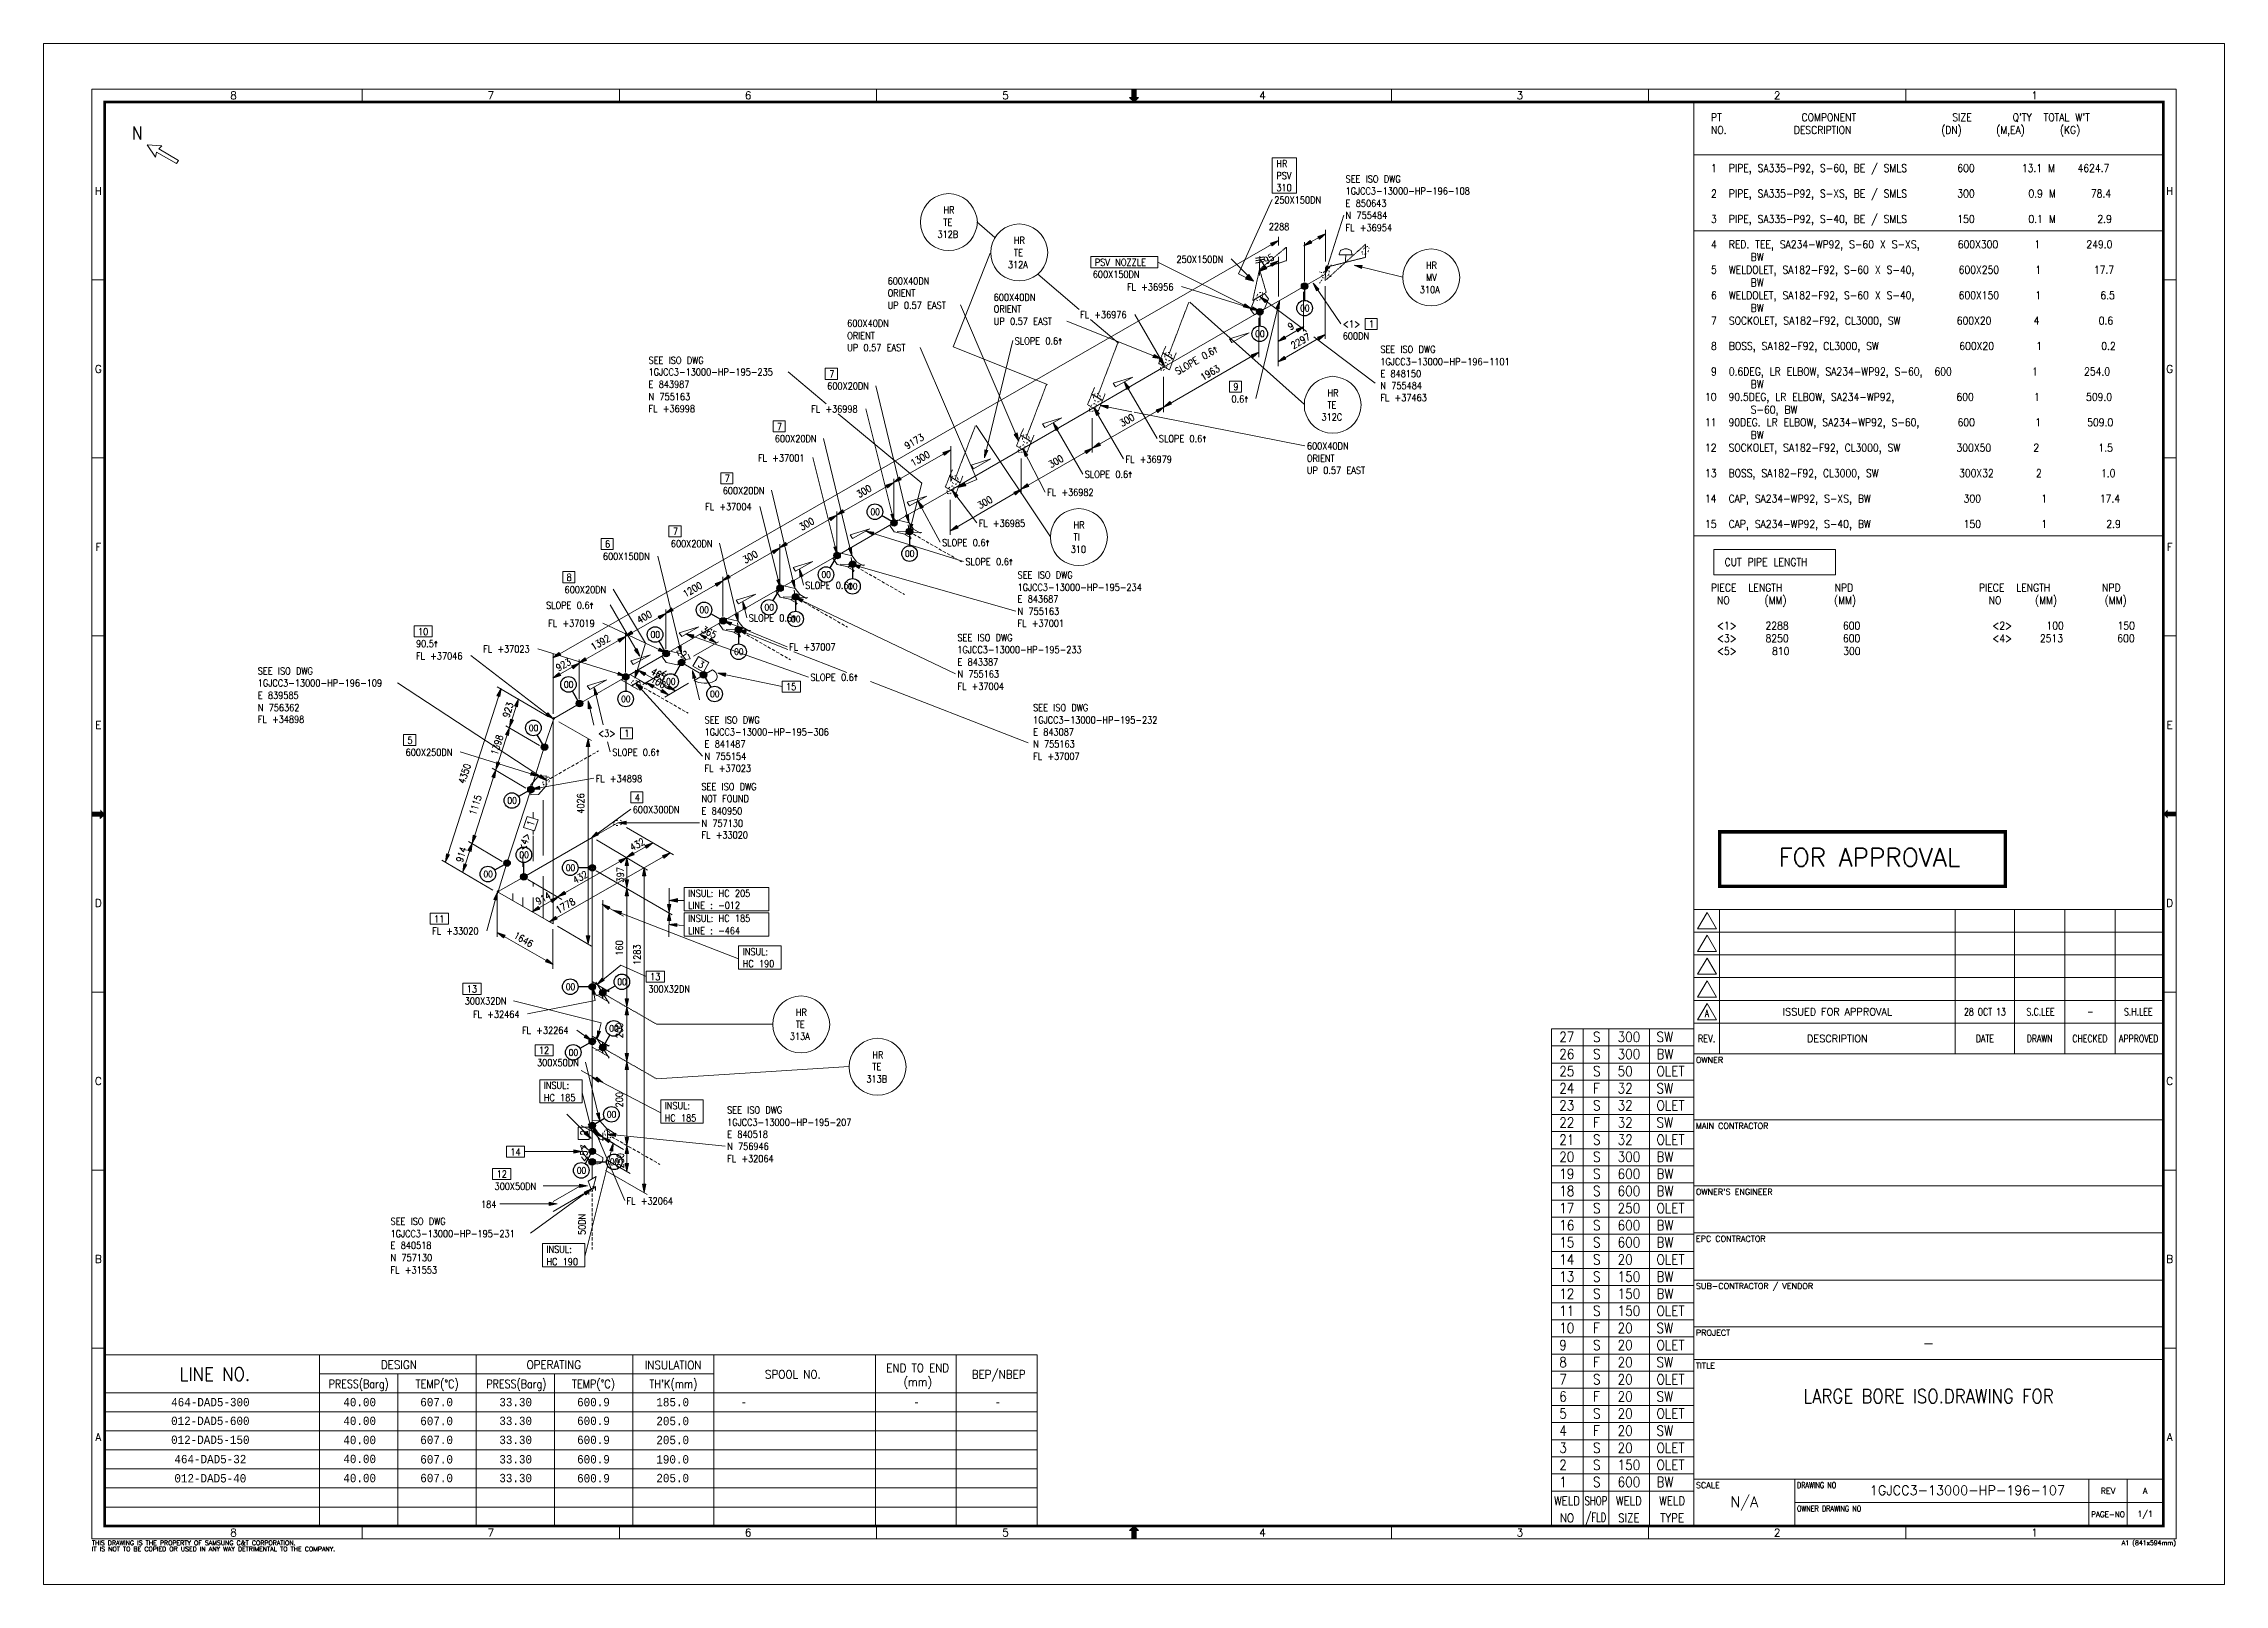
# Model space of a CAD drawing. Extents: x 0 to 841, y 0 to 594.
import ezdxf
from ezdxf.enums import TextEntityAlignment as Align

# ---------------------------------------------------------------- set-up
doc = ezdxf.new("R2010")
doc.units = 0
doc.header["$MEASUREMENT"] = 0
doc.linetypes.add('HIDDEN', pattern=[0.375, 0.25, -0.125])
doc.layers.get('0').update_dxf_attribs({"lineweight": 9})
for name, color, linetype, lineweight in [('1', 7, 'Continuous', 9), ('3', 7, 'Continuous', 9), ('4', 7, 'Continuous', 9), ('EMB', 7, 'Continuous', 9), ('P', 7, 'Continuous', 9), ('SYM', 7, 'Continuous', 9), ('T-TEXT1', 7, 'Continuous', 9), ('TB-TEXT', 7, 'Continuous', 9), ('TEXT', 7, 'Continuous', 9)]:
    doc.layers.add(name, color=color, linetype=linetype, lineweight=lineweight)
doc.styles.add('MONOTXT', font='MONOTXT')
doc.styles.add('ROMANS', font='ROMANS')
doc.styles.add('TXT', font='txt.shx')

msp = doc.modelspace()

# ---------------------------------------------------------------- texts
at = {"color": 2, "linetype": 'Continuous', "lineweight": 0, "style": 'MONOTXT'}
for s, height, width, p in [('464-DAD5-300', 3.2375, 0.899599, (64.31, 70.26)), ('40.00', 3.238, 0.899599, (121.89, 70.26)), ('607.0', 3.238, 0.899599, (151.56, 70.26)), ('33.30', 3.238, 0.899599, (182.05, 70.26)), ('600.9', 3.238, 0.899599, (212.05, 70.26)), ('185.0', 3.238, 0.899599, (242.6, 70.26)), ('-', 3.24, 0.901042, (336.68, 70.28)), ('-', 3.24, 0.901042, (367.93, 70.28)), ('012-DAD5-600', 3.2375, 0.899599, (64.29, 63.04)), ('40.00', 3.238, 0.899599, (121.89, 63.04)), ('607.0', 3.238, 0.899599, (151.56, 62.98)), ('33.30', 3.238, 0.899599, (182.05, 63.04)), ('600.9', 3.238, 0.899599, (212.05, 63.04)), ('205.0', 3.238, 0.899599, (242.6, 62.98)), ('012-DAD5-150', 3.2375, 0.899599, (64.29, 55.74)), ('40.00', 3.238, 0.899599, (121.89, 55.67)), ('607.0', 3.238, 0.899599, (151.56, 55.71)), ('33.30', 3.238, 0.899599, (182.05, 55.71)), ('600.9', 3.238, 0.899599, (212.05, 55.71)), ('205.0', 3.238, 0.899599, (242.6, 55.67)), ('464-DAD5-32', 3.2375, 0.899599, (64.31, 48.29)), ('012-DAD5-40', 3.2375, 0.899599, (64.3, 40.91)), ('40.00', 3.238, 0.899599, (121.89, 48.36)), ('40.00', 3.238, 0.899599, (121.89, 40.98)), ('607.0', 3.238, 0.899599, (151.56, 48.2)), ('607.0', 3.238, 0.899599, (151.56, 40.99)), ('33.30', 3.238, 0.899599, (182.05, 48.23)), ('33.30', 3.238, 0.899599, (182.05, 40.98)), ('600.9', 3.238, 0.899599, (212.05, 48.23)), ('600.9', 3.238, 0.899599, (212.05, 40.91)), ('190.0', 3.238, 0.899599, (242.59, 48.2))]:
    msp.add_text(s, height=height, dxfattribs=dict(at, width=width)).set_placement(p, align=Align.MIDDLE)
at = {"color": 2, "linetype": 'Continuous', "lineweight": 0, "style": 'MONOTXT', "width": 0.901042}
msp.add_text('-', height=3.24, dxfattribs=at).set_placement((268.77, 70.26), align=Align.MIDDLE_LEFT)
at = {"layer": '3', "color": 2, "linetype": 'Continuous', "lineweight": 0, "style": 'TXT', "width": 0.851861}
for s, p in [('HR', (475.4, 546.4)), ('PSV', (475.4, 541.7)), ('HR', (347, 528.5)), ('250X150DN', (474.6, 532.4)), ('E 850643', (502.1, 531.1)), ('312B', (344.7, 519.1)), ('TE', (347, 523.8)), ('N 755484', (502.1, 526.4)), ('TE', (374.2, 512.1)), ('HR', (374.2, 516.8)), ('312A', (371.9, 507.4)), ('600X150DN', (404.6, 503.7)), ('PSV NOZZLE', (405.4, 508.3)), ('250X150DN', (436.9, 509.5)), ('HR', (533.1, 507.2)), ('MV', (533.1, 502.5)), ('ORIENT', (325.5, 496.5)), ('600X40DN', (325.5, 501.2)), ('600X40DN', (366.4, 494.9)), ('310A', (530.7, 497.8)), ('UP 0.57 EAST', (325.5, 491.8)), ('ORIENT', (366.4, 490.3)), ('UP 0.57 EAST', (366.4, 485.6)), ('ORIENT', (309.9, 480.1)), ('600X40DN', (309.9, 484.8)), ('SLOPE 0.6^ ', (374.5, 478)), ('600DN', (501, 479.9)), ('UP 0.57 EAST', (309.9, 475.4)), ('E 843987', (233.3, 461.3)), ('600X20DN', (302.2, 460.6)), ('E 848150', (515.5, 465.4)), ('N 755484', (515.5, 460.8)), ('N 755163', (233.3, 456.6)), ('0.6^ ', (458.1, 455.7)), ('TE', (495.1, 453.3)), ('HR', (495.1, 458)), ('312C', (492.8, 448.7)), ('600X20DN', (282, 440.3)), ('SLOPE 0.6^ ', (430.1, 440.3)), ('600X40DN', (487.2, 437.5)), ('SLOPE 0.6^ ', (401.5, 426.6)), ('ORIENT', (487.2, 432.8)), ('UP 0.57 EAST', (487.2, 428.1)), ('600X20DN', (261.9, 420.3)), ('TI', (397.2, 402.4)), ('HR', (397.2, 407.1)), ('600X150DN', (215.7, 395)), ('600X20DN', (241.9, 399.9)), ('SLOPE 0.6^ ', (346.5, 400.3)), ('SLOPE 0.6^ ', (355.5, 392.9)), ('SLOPE 0.6^ ', (193.8, 376.1)), ('600X20DN', (200.9, 382.2)), ('SLOPE 0.6^ ', (293.7, 383.8)), ('E 843687', (375.6, 378.5)), ('SLOPE 0.6^ ', (271.9, 371.2)), ('N 755163', (375.6, 373.8)), ('90.5^ ', (143.6, 361.3)), ('E 843387', (352.4, 354.3)), ('SLOPE 0.6^ ', (295.7, 348.3)), ('N 755163', (352.4, 349.6)), ('E 839585', (82.6, 341.4)), ('N 756362', (82.6, 336.7)), ('E 843087', (381.6, 327.2)), ('600X250DN', (139.6, 319.4)), ('SLOPE 0.6^ ', (219.3, 319.4)), ('E 841487', (254.9, 322.6)), ('N 755154', (254.9, 317.9)), ('N 755163', (381.6, 322.6)), ('600X300DN', (227.2, 297.3)), ('E 840950', (253.7, 296.8)), ('N 757130', (253.7, 292.1)), ('INSUL: HC 205', (248.5, 265.1)), ('LINE : -012', (248.5, 260.4)), ('INSUL: HC 185', (248.5, 255.4)), ('LINE : -464', (248.5, 250.7)), ('INSUL:', (269.6, 242.6)), ('HC 190', (269.6, 237.9)), ('300X32DN', (233.2, 228.2)), ('300X32DN', (162.4, 223.5)), ('HR', (290.1, 219.2)), ('313A', (287.8, 209.9)), ('TE', (290.1, 214.5)), ('300X50DN', (190.3, 199.8)), ('HR', (319.6, 202.8)), ('INSUL:', (192.9, 191)), ('313B', (317.3, 193.5)), ('TE', (319.6, 198.2)), ('HC 185', (192.9, 186.3)), ('INSUL:', (239.5, 183.2)), ('HC 185', (239.5, 178.5)), ('E 840518', (263.6, 172.2)), ('N 756946', (263.6, 167.5)), ('300X50DN', (173.9, 152.1)), ('E 840518', (133.8, 129.3)), ('N 757130', (133.8, 124.6)), ('INSUL:', (193.9, 127.8)), ('HC 190', (193.9, 123.1))]:
    msp.add_text(s, height=2.7, dxfattribs=at).set_placement(p)
for s, rotation, p in [('9', 30, (480.8, 483.4)), ('2297', 30, (482, 476.2)), ('SLOPE 0.6^ ', 30, (437.3, 466.2)), ('1963', 30, (447.1, 464)), ('300', 30, (415.9, 446.2)), ('9173', 30, (333, 437.5)), ('1300', 30, (335.3, 430.9)), ('300', 30, (388.5, 430.3)), ('300', 30, (314.5, 418.8)), ('300', 30, (361.1, 414.5)), ('300', 30, (292.4, 406.2)), ('300', 30, (270.6, 393.5)), ('1200', 30, (247.5, 380.4)), ('400', 30, (229.8, 370.3)), ('1392', 30, (212, 360)), ('4350', 72, (162.4, 308.4)), ('1115', 72, (166.6, 296.3)), ('4026', 90, (208.5, 297.1)), ('1', 72, (188.8, 292.1)), ('1646', 330, (181, 249.4)), ('160', 90, (223.4, 242.4)), ('1283', 90, (230.2, 238.8)), ('200', 90, (223.4, 210.6)), ('200', 90, (223.4, 183.9)), ('50DN', 90, (209, 134.7))]:
    msp.add_text(s, height=2.7, rotation=rotation, dxfattribs=at).set_placement(p)
at = {"layer": '4', "color": 2, "linetype": 'Continuous', "lineweight": 0, "style": 'TXT', "width": 0.859991}
msp.add_text('N', height=5, dxfattribs=at).set_placement((34, 557))
at = {"layer": 'CP', "color": 2, "linetype": 'Continuous', "lineweight": 0, "style": 'TXT', "width": 0.851861}
for s, p in [('310', (475.4, 537.1)), ('2288', (472.5, 522.1)), ('7', (303, 465.3)), ('9', (458.8, 460.4)), ('7', (282.8, 445)), ('7', (262.7, 425)), ('7', (242.7, 404.6)), ('6', (216.5, 399.7)), ('310', (396.1, 397.7)), ('8', (201.7, 386.9)), ('10', (144.4, 366)), ('15', (286.3, 344.7)), ('5', (140.3, 324.1)), ('4', (228, 302)), ('11', (150.6, 255.2)), ('13', (233.9, 232.9)), ('13', (163.2, 228.2)), ('12', (191, 204.5)), ('14', (180, 165.4)), ('12', (174.7, 156.8)), ('184', (168.7, 145.2))]:
    msp.add_text(s, height=2.7, dxfattribs=at).set_placement(p)
at = {"layer": 'CP', "color": 4, "linetype": 'Continuous', "lineweight": 0, "style": 'TXT', "width": 0.851861}
for s, rotation, p in [('195', 29.31645, (469.72, 507.93)), ('365', 332.52557, (253.4, 367.28)), ('923', 29.40134, (198.54, 351.92)), ('465', 330.58521, (233.85, 351.12)), ('100', 330.76135, (233.84, 348.13)), ('923', 72.36593, (179.51, 333.9)), ('1398', 72.38238, (174.96, 319.47)), ('432', 29.40134, (227.01, 282.63)), ('914', 72.36593, (161.56, 278.12)), ('432', 29.83494, (205.04, 270)), ('397', 90, (223.74, 270.61)), ('914', 29.45493, (190.74, 261.83)), ('1778', 29.79789, (198.49, 258.55)), ('250', 90, (223.74, 160.37))]:
    msp.add_text(s, height=2.7, rotation=rotation, dxfattribs=at).set_placement(p)
at = {"layer": 'EMB', "color": 2, "linetype": 'Continuous', "lineweight": 0, "style": 'TXT', "width": 0.866675}
for s, p in [(" PT            COMPONENT              SIZE      Q'TY  TOTAL W'T", (640.7, 564.1)), (' 1  PIPE, SA335-P92, S-60, BE / SMLS     600       13.1 M   4624.7', (640.7, 544.5)), (' 2  PIPE, SA335-P92, S-XS, BE / SMLS     300        0.9 M     78.4', (640.7, 534.7)), (' 3  PIPE, SA335-P92, S-40, BE / SMLS     150        0.1 M      2.9', (640.7, 524.9)), (' 4  RED. TEE, SA234-WP92, S-60 X S-XS,   600X300     1       249.0', (640.7, 515.1)), ('       BW', (640.7, 510.2)), ('       BW', (640.7, 500.4)), ('       BW', (640.7, 490.6)), ('       BW', (640.7, 461.2)), ('       S-60, BW', (640.7, 451.4)), ('       BW', (640.7, 441.6)), ('14  CAP, SA234-WP92, S-XS, BW            300         1        17.4', (640.7, 417.1)), ('15  CAP, SA234-WP92, S-40, BW            150         1         2.9', (640.7, 407.3)), ('  NO     (MM)       (MM)                    NO     (MM)       (MM)', (640.7, 377.9))]:
    msp.add_text(s, height=3, dxfattribs=at).set_placement(p)
at = {"layer": 'EMB', "color": 2, "linetype": 'Continuous', "lineweight": 0, "style": 'MONOTXT', "width": 0.899599}
msp.add_text('205.0', height=3.238, dxfattribs=at).set_placement((242.6, 40.98), align=Align.MIDDLE)
at = {"layer": 'FLAN', "color": 2, "linetype": 'Continuous', "lineweight": 0}
for s, height, style, width, p in [(' NO.          DESCRIPTION             (DN)     (M,EA)     (KG)', 3, 'TXT', 0.866675, (640.7, 559.2)), ('SEE ISO DWG', 2.7, 'TXT', 0.851861, (502.1, 540.4)), ('1GJCC3-13000-HP-196-108', 2.7, 'TXT', 0.851861, (502.1, 535.8)), ('FL +36954', 2.7, 'TXT', 0.851861, (502.1, 521.7)), (' 5  WELDOLET, SA182-F92, S-60 X S-40,    600X250     1        17.7', 3, 'TXT', 0.866675, (640.7, 505.3)), ('FL +36956', 2.7, 'TXT', 0.851861, (417.8, 498.8)), (' 6  WELDOLET, SA182-F92, S-60 X S-40,    600X150     1         6.5', 3, 'TXT', 0.866675, (640.7, 495.5)), ('FL +36976', 2.7, 'TXT', 0.851861, (399.7, 488.1)), (' 7  SOCKOLET, SA182-F92, CL3000, SW      600X20      4         0.6', 3, 'TXT', 0.866675, (640.7, 485.7)), ('SEE ISO DWG', 2.7, 'TXT', 0.851861, (233.3, 470.6)), ('SEE ISO DWG', 2.7, 'TXT', 0.851861, (515.5, 474.8)), ('1GJCC3-13000-HP-196-1101', 2.7, 'TXT', 0.851861, (515.5, 470.1)), (' 8  BOSS, SA182-F92, CL3000, SW          600X20      1         0.2', 3, 'TXT', 0.866675, (640.7, 475.9)), ('1GJCC3-13000-HP-195-235', 2.7, 'TXT', 0.851861, (233.3, 466)), (' 9  0.6DEG, LR ELBOW, SA234-WP92, S-60,  600         1       254.0', 3, 'TXT', 0.866675, (640.7, 466.1)), ('FL +36998', 2.7, 'TXT', 0.851861, (233.3, 451.9)), ('FL +36998', 2.7, 'TXT', 0.851861, (296, 451.8)), ('FL +37463', 2.7, 'TXT', 0.851861, (515.5, 456.1)), ('10  90.5DEG, LR ELBOW, SA234-WP92,       600         1       509.0', 3, 'TXT', 0.866675, (640.7, 456.3)), ('11  90DEG. LR ELBOW, SA234-WP92, S-60,   600         1       509.0', 3, 'TXT', 0.866675, (640.7, 446.5)), ('12  SOCKOLET, SA182-F92, CL3000, SW      300X50      2         1.5', 3, 'TXT', 0.866675, (640.7, 436.7)), ('FL +37001', 2.7, 'TXT', 0.851861, (275.5, 432.9)), ('FL +36979', 2.7, 'TXT', 0.851861, (417.2, 432.4)), ('13  BOSS, SA182-F92, CL3000, SW          300X32      2         1.0', 3, 'TXT', 0.866675, (640.7, 426.9)), ('FL +36982', 2.7, 'TXT', 0.851861, (387, 419.7)), ('FL +37004', 2.7, 'TXT', 0.851861, (255.1, 414.1)), ('FL +36985', 2.7, 'TXT', 0.851861, (360.6, 407.7)), ('   CUT PIPE LENGTH', 3, 'TXT', 0.866675, (640.7, 392.6)), ('SEE ISO DWG', 2.7, 'TXT', 0.851861, (375.6, 387.8)), ('1GJCC3-13000-HP-195-234', 2.7, 'TXT', 0.851861, (375.6, 383.1)), (' PIECE  LENGTH       NPD                   PIECE  LENGTH       NPD', 3, 'TXT', 0.866675, (640.7, 382.8)), ('FL +37019', 2.7, 'TXT', 0.851861, (194.6, 369.1)), ('FL +37001', 2.7, 'TXT', 0.851861, (375.6, 369.1)), ('FL +37023', 2.7, 'TXT', 0.851861, (169.5, 359.2)), ('FL +37007', 2.7, 'TXT', 0.851861, (287.5, 360)), ('SEE ISO DWG', 2.7, 'TXT', 0.851861, (352.4, 363.6)), ('1GJCC3-13000-HP-195-233', 2.7, 'TXT', 0.851861, (352.4, 359)), ('SEE ISO DWG', 2.7, 'TXT', 0.851861, (82.6, 350.8)), ('FL +37046', 2.7, 'TXT', 0.851861, (143.6, 356.6)), ('1GJCC3-13000-HP-196-109', 2.7, 'TXT', 0.851861, (82.6, 346.1)), ('FL +37004', 2.7, 'TXT', 0.851861, (352.4, 344.9)), ('SEE ISO DWG', 2.7, 'TXT', 0.851861, (381.6, 336.6)), ('FL +34898', 2.7, 'TXT', 0.851861, (82.6, 332.1)), ('SEE ISO DWG', 2.7, 'TXT', 0.851861, (254.9, 331.9)), ('1GJCC3-13000-HP-195-306', 2.7, 'TXT', 0.851861, (254.9, 327.2)), ('1GJCC3-13000-HP-195-232', 2.7, 'TXT', 0.851861, (381.6, 331.9)), ('FL +37007', 2.7, 'TXT', 0.851861, (381.6, 317.9)), ('FL +34898', 2.7, 'TXT', 0.851861, (212.9, 309.3)), ('FL +37023', 2.7, 'TXT', 0.851861, (254.9, 313.2)), ('SEE ISO DWG', 2.7, 'TXT', 0.851861, (253.7, 306.2)), ('NOT FOUND', 2.7, 'TXT', 0.851861, (253.7, 301.5)), ('FL +33020', 2.7, 'TXT', 0.851861, (253.7, 287.5)), ('FL +33020', 2.7, 'TXT', 0.851861, (149.8, 250.5)), ('FL +32464', 2.7, 'TXT', 0.851861, (165.6, 218.4)), ('FL +32264', 2.7, 'TXT', 0.851861, (184.5, 212.2)), ('F', 3.9, 'TXT', 0.871788, (597.5, 189.3)), ('SEE ISO DWG', 2.7, 'TXT', 0.851861, (263.6, 181.5)), ('1GJCC3-13000-HP-195-207', 2.7, 'TXT', 0.851861, (263.6, 176.8)), ('F', 3.9, 'TXT', 0.871788, (597.5, 176.1)), ('FL +32064', 2.7, 'TXT', 0.851861, (263.6, 162.8)), ('FL +32064', 2.7, 'TXT', 0.851861, (224.8, 146.5)), ('SEE ISO DWG', 2.7, 'TXT', 0.851861, (133.8, 138.6)), ('1GJCC3-13000-HP-195-231', 2.7, 'TXT', 0.851861, (133.8, 133.9)), ('FL +31553', 2.7, 'TXT', 0.851861, (133.8, 119.9)), ('F', 3.9, 'TXT', 0.871788, (597.5, 96.9)), ('F', 3.9, 'TXT', 0.871788, (597.5, 83.7)), ('F', 3.9, 'TXT', 0.871788, (597.5, 70.5)), ('F', 3.9, 'TXT', 0.871788, (597.5, 57.3)), ('DRAWING NO', 2.263, 'ROMANS', 0.799993, (676.18, 37.12)), ('OWNER DRAWING NO', 2.263, 'ROMANS', 0.799993, (676.18, 28.07))]:
    msp.add_text(s, height=height, dxfattribs=dict(at, style=style, width=width)).set_placement(p)
at = {"layer": 'FLAN', "color": 2, "linetype": 'Continuous', "lineweight": 0, "style": 'ROMANS'}
for s, height, p in [('G', 2.97, (21.1, 468.57)), ('G', 2.97, (819.9, 468.57)), ('F', 2.97, (21.1, 399.95)), ('F', 2.97, (819.9, 399.95)), ('FOR APPROVAL', 7.0124, (704.09, 280.32)), ('ISSUED FOR APPROVAL', 2.7431, (691.75, 220.74))]:
    msp.add_text(s, height=height, dxfattribs=at).set_placement(p, align=Align.MIDDLE)
msp.add_text("OWNER'S ENGINEER", height=2.263, dxfattribs=at).set_placement((637.21, 150.2))
for s, width, p in [('DESIGN', 0.9, (137, 83.06)), ('OPERATING', 0.9, (196.74, 83.06)), ('PRESS(Barg)', 0.83, (121.51, 75.67)), ('PRESS(Barg)', 0.83, (182.31, 75.67))]:
    msp.add_text(s, height=3.24, dxfattribs=dict(at, width=width)).set_placement(p, align=Align.CENTER)
for s, height, width, p in [('LARGE BORE ISO.DRAWING FOR', 5.4863, 0.849993, (726.9, 72.55)), ('/FLD', 3.36, 0.714308, (598.64, 25.61)), ('PAGE-NO', 2.263, 0.900013, (796.11, 27))]:
    msp.add_text(s, height=height, dxfattribs=dict(at, width=width)).set_placement(p, align=Align.MIDDLE)
for s, height, p in [('1GJCC3-13000-HP-196-107', 3.6125, (704.27, 36.26)), ('THIS DRAWING IS THE PROPERTY OF SAMSUNG C&T CORPORATION.', 1.75, (18.61, 16.01))]:
    msp.add_text(s, height=height, dxfattribs=at).set_placement(p, align=Align.MIDDLE_LEFT)
at = {"layer": 'itemno', "color": 2, "linetype": 'Continuous', "lineweight": 0, "style": 'TXT', "width": 0.866675}
for s, p in [('  <1>    2288        600                    <2>     100        150', (640.7, 368.1)), ('  <3>    8250        600                    <4>    2513        600', (640.7, 363.2)), ('  <5>     810        300', (640.7, 358.3))]:
    msp.add_text(s, height=3, dxfattribs=at).set_placement(p)
at = {"layer": 'itemno', "color": 2, "linetype": 'Continuous', "lineweight": 0, "style": 'TXT', "width": 0.851861}
msp.add_text('<4>', height=2.7, rotation=72, dxfattribs=at).set_placement((185.7, 282.7))
at = {"layer": 'ITNO', "color": 1, "linetype": 'Continuous', "lineweight": 0, "style": 'TXT', "width": 0.851861}
for s, p in [('<1>', (501, 484.5)), ('1', (511.1, 484.5)), ('<3>', (213.8, 326.7)), ('1', (223.9, 326.7))]:
    msp.add_text(s, height=2.7, dxfattribs=at).set_placement(p)
for s, rotation, p in [('<2>', 330.33734, (243.29, 358.95)), ('3', 330.33734, (252.07, 353.96)), ('2', 90, (209.7, 173.09)), ('<5>', 90, (209.7, 162.89))]:
    msp.add_text(s, height=2.7, rotation=rotation, dxfattribs=at).set_placement(p)
at = {"layer": 'SYM', "color": 2, "linetype": 'Continuous', "lineweight": 0, "style": 'TXT', "width": 0.871788}
for s, p in [('27', (584.5, 209.1)), ('S', (597.5, 209.1)), ('300', (607, 209.1)), ('SW', (622, 209.1)), ('26', (584.5, 202.5)), ('S', (597.5, 202.5)), ('300', (607, 202.5)), ('BW', (622, 202.5)), ('25', (584.5, 195.9)), ('S', (597.5, 195.9)), ('50', (607, 195.9)), ('OLET', (622, 195.9)), ('24', (584.5, 189.3)), ('23', (584.5, 182.7)), ('S', (597.5, 182.7)), ('32', (607, 189.3)), ('32', (607, 182.7)), ('SW', (622, 189.3)), ('OLET', (622, 182.7)), ('22', (584.5, 176.1)), ('32', (607, 176.1)), ('SW', (622, 176.1)), ('21', (584.5, 169.5)), ('S', (597.5, 169.5)), ('32', (607, 169.5)), ('OLET', (622, 169.5)), ('20', (584.5, 162.9)), ('19', (584.5, 156.3)), ('S', (597.5, 162.9)), ('S', (597.5, 156.3)), ('300', (607, 162.9)), ('600', (607, 156.3)), ('BW', (622, 162.9)), ('BW', (622, 156.3)), ('18', (584.5, 149.7)), ('S', (597.5, 149.7)), ('600', (607, 149.7)), ('BW', (622, 149.7)), ('17', (584.5, 143.1)), ('S', (597.5, 143.1)), ('250', (607, 143.1)), ('OLET', (622, 143.1)), ('16', (584.5, 136.5)), ('S', (597.5, 136.5)), ('600', (607, 136.5)), ('BW', (622, 136.5)), ('15', (584.5, 129.9)), ('14', (584.5, 123.3)), ('S', (597.5, 129.9)), ('S', (597.5, 123.3)), ('20', (607, 123.3)), ('600', (607, 129.9)), ('OLET', (622, 123.3)), ('BW', (622, 129.9)), ('13', (584.5, 116.7)), ('S', (597.5, 116.7)), ('150', (607, 116.7)), ('BW', (622, 116.7)), ('12', (584.5, 110.1)), ('S', (597.5, 110.1)), ('150', (607, 110.1)), ('BW', (622, 110.1)), ('11', (584.5, 103.5)), ('S', (597.5, 103.5)), ('150', (607, 103.5)), ('OLET', (622, 103.5)), ('9', (584.5, 90.3)), ('10', (584.5, 96.9)), ('S', (597.5, 90.3)), ('20', (607, 96.9)), ('20', (607, 90.3)), ('SW', (622, 96.9)), ('OLET', (622, 90.3)), ('8', (584.5, 83.7)), ('20', (607, 83.7)), ('SW', (622, 83.7)), ('7', (584.5, 77.1)), ('S', (597.5, 77.1)), ('20', (607, 77.1)), ('OLET', (622, 77.1)), ('5', (584.5, 63.9)), ('6', (584.5, 70.5)), ('S', (597.5, 63.9)), ('20', (607, 70.5)), ('20', (607, 63.9)), ('SW', (622, 70.5)), ('OLET', (622, 63.9)), ('4', (584.5, 57.3)), ('20', (607, 57.3)), ('SW', (622, 57.3)), ('3', (584.5, 50.7)), ('S', (597.5, 50.7)), ('20', (607, 50.7)), ('OLET', (622, 50.7)), ('2', (584.5, 44.1)), ('S', (597.5, 44.1)), ('150', (607, 44.1)), ('OLET', (622, 44.1)), ('1', (584.5, 37.5)), ('S', (597.5, 37.5)), ('600', (607, 37.5)), ('BW', (622, 37.5))]:
    msp.add_text(s, height=3.9, dxfattribs=at).set_placement(p)
at = {"layer": 'T-TEXT1', "color": 2, "linetype": 'Continuous', "lineweight": 0, "style": 'ROMANS'}
for s, height, p in [('8', 2.97, (73.19, 574.01)), ('7', 2.97, (172.43, 574.01)), ('6', 2.97, (271.65, 574.01)), ('5', 2.97, (370.89, 574.01)), ('4', 2.97, (470.11, 574.01)), ('3', 2.97, (569.35, 574.01)), ('2', 2.97, (668.58, 574.01)), ('1', 2.97, (767.81, 574.01)), ('H', 2.97, (21.1, 537.21)), ('H', 2.97, (819.9, 537.21)), ('E', 2.97, (21.1, 331.31)), ('E', 2.97, (819.9, 331.31)), ('D', 2.97, (21.1, 262.69)), ('D', 2.97, (819.9, 262.69)), ('DESCRIPTION', 2.7431, (691.75, 210.43)), ('C', 2.97, (21.1, 194.05)), ('C', 2.97, (819.9, 194.05)), ('B', 2.97, (21.1, 125.42)), ('B', 2.97, (819.9, 125.42)), ('-', 4.02, (726.91, 93)), ('A', 2.97, (21.1, 56.79)), ('A', 2.97, (819.9, 56.79)), ('N/A', 4.023, (655.85, 31.52)), ('REV', 2.263, (796.11, 36.05)), ('A', 2.26, (810.45, 36.05)), ('1/1', 2.263, (810.45, 27)), ('8', 2.97, (73.19, 19.99)), ('7', 2.97, (172.43, 19.99)), ('6', 2.97, (271.65, 19.99)), ('5', 2.97, (370.89, 19.99)), ('4', 2.97, (470.11, 19.99)), ('3', 2.97, (569.35, 19.99)), ('2', 2.97, (668.58, 19.99)), ('1', 2.97, (767.81, 19.99))]:
    msp.add_text(s, height=height, dxfattribs=at).set_placement(p, align=Align.MIDDLE)
for s, height, width, p in [('A', 2.74, 0.800027, (641.46, 220.1)), ('S.C.LEE', 2.743, 0.800027, (770.09, 220.74)), ('-', 2.74, 0.800027, (789.25, 220.74)), ('S.H.LEE', 2.743, 0.800027, (807.78, 220.74)), ('REV.', 2.743, 0.850007, (641.33, 210.43)), ('DATE', 2.743, 0.800027, (748.65, 210.43)), ('DRAWN', 2.743, 0.800027, (769.76, 210.43)), ('CHECKED', 2.743, 0.800027, (789.14, 210.43)), ('APPROVED', 2.743, 0.800027, (807.96, 210.43)), ('WELD', 3.36, 0.857143, (587.48, 32.21)), ('SHOP', 3.36, 0.714308, (598.62, 32.21)), ('WELD', 3.36, 0.857143, (611.35, 32.21)), ('WELD', 3.36, 0.857143, (628.04, 32.21)), ('NO', 3.36, 0.857143, (587.48, 25.61)), ('SIZE', 3.36, 0.857143, (611.36, 25.61)), ('TYPE', 3.36, 0.857143, (628.04, 25.61))]:
    msp.add_text(s, height=height, dxfattribs=dict(at, width=width)).set_placement(p, align=Align.MIDDLE)
for s, p in [('OWNER', (637.21, 201.05)), ('MAIN CONTRACTOR', (637.21, 175.62)), ('EPC CONTRACTOR', (637.21, 132.1)), ('SUB-CONTRACTOR / VENDOR', (637.21, 113.89)), ('PROJECT', (637.21, 95.89)), ('TITLE', (637.21, 83.21)), ('SCALE', (637.21, 37.12))]:
    msp.add_text(s, height=2.263, dxfattribs=at).set_placement(p)
for s, height, width, p in [('INSULATION', 3.24, 0.9, (242.75, 82.93)), ('END TO END', 3.24, 0.9, (337.09, 81.8)), ('LINE NO.', 5.184, 0.9, (66.03, 78.49)), ('TEMP(%%dC)', 3.24, 0.85, (151.79, 75.67)), ('TEMP(%%dC)', 3.24, 0.85, (212.06, 75.67)), ("TH'K(mm)", 3.24, 0.85, (242.88, 75.67)), ('SPOOL NO.', 3.24, 0.9, (288.95, 79.34)), ('(mm)', 3.24, 0.9, (337.09, 76.41)), ('BEP/NBEP', 3.24, 0.9, (368.29, 79.34))]:
    msp.add_text(s, height=height, dxfattribs=dict(at, width=width)).set_placement(p, align=Align.CENTER)
msp.add_text('A1 (841x594mm)', height=1.75, dxfattribs=at).set_placement((822.34, 16.01), align=Align.MIDDLE_RIGHT)
msp.add_text('IT IS NOT TO BE COPIED OR USED IN ANY WAY DETRIMENTAL TO THE COMPANY.', height=1.75, dxfattribs=at).set_placement((18.61, 13.65), align=Align.MIDDLE_LEFT)
at = {"layer": 'TEXT', "color": 2, "linetype": 'Continuous', "lineweight": 0, "style": 'ROMANS', "width": 0.800027}
msp.add_text('28 OCT 13', height=2.743, dxfattribs=at).set_placement((748.64, 220.74), align=Align.MIDDLE)
at = {"layer": 'WT', "color": 2, "style": 'TXT', "width": 0.85}
for p in [(484.54, 490.78), (467.25, 480.9), (318.84, 412.27), (332.18, 396.14), (299.98, 388.05), (310.21, 383.53), (252.93, 374.44), (278.01, 375.44), (288.24, 370.92), (234.07, 364.94), (266.27, 358.31), (200.66, 345.7), (240.05, 346.84), (222.72, 340.11), (257, 342.03), (187.14, 328.93), (178.83, 300.94), (183.46, 280.02), (169.6, 272.6), (201.35, 275.03), (201.35, 229.14), (221.24, 231.05), (218.13, 213.1), (202.49, 203.83), (217.21, 179.96), (205.6, 158.34), (218.32, 161.65)]:
    msp.add_text('00', height=2.5, dxfattribs=at).set_placement(p)

# ---------------------------------------------------------------- linework, layer by layer
at = {"color": 7}
for centre, radius in [((196.73, 333.84), 0.3), ((196.73, 333.84), 0.2), ((196.73, 333.84), 0.1), ((175.26, 267.16), 0.3), ((175.26, 267.16), 0.2), ((175.26, 267.16), 0.1)]:
    msp.add_circle(centre, radius, dxfattribs=at)
at = {"layer": '1', "color": 2, "linetype": 'HIDDEN', "lineweight": 0}
for p, q in [((499.57, 512.54), (500.09, 514.23)), ((500.09, 514.23), (501.65, 514.87)), ((501.65, 514.87), (502.69, 514.87)), ((502.69, 514.87), (504.25, 514.23)), ((504.25, 514.23), (504.64, 512.54)), ((492.04, 506.04), (492.42, 505.9)), ((492.69, 505.77), (492.94, 505.77)), ((493.07, 504.86), (492.94, 504.34)), ((494.11, 506.29), (493.34, 505.51)), ((495.29, 506.69), (494.64, 506.55)), ((495.29, 504.48), (495.68, 505.25)), ((495.8, 505.9), (495.68, 506.55)), ((496.06, 507.85), (495.8, 507.34)), ((496.59, 508.76), (496.32, 508.24)), ((502.17, 512.54), (499.57, 512.54)), ((502.04, 509.54), (502.17, 512.54)), ((504.64, 512.54), (502.17, 512.54)), ((492.04, 501.61), (492.42, 502.14)), ((492.69, 502.52), (492.94, 502.91)), ((493.07, 503.82), (493.59, 503.69)), ((494.11, 503.69), (494.64, 504.09)), ((496.06, 504.34), (495.8, 504.48)), ((496.59, 504.21), (496.32, 504.21))]:
    msp.add_line(p, q, dxfattribs=at)
at = {"layer": 'A1', "color": 4, "linetype": 'Continuous', "lineweight": 0}
for points in [[(491.39, 480.69), (494.24, 481.85), (491.77, 479.9)], [(209.41, 322.99), (209.94, 326.11), (210.45, 322.99)]]:
    msp.add_lwpolyline(points, dxfattribs=at)
at = {"layer": 'AD1', "color": 4, "linetype": 'Continuous', "lineweight": 0}
for points in [[(489.04, 517.09), (486.05, 516.04), (488.39, 518.12), (489.04, 517.09)], [(471.75, 507.2), (468.76, 506.16), (471.1, 508.24), (471.75, 507.2)], [(479.04, 480.16), (476.04, 479.12), (478.39, 481.2), (479.04, 480.16)], [(479.04, 472.36), (476.04, 471.32), (478.39, 473.4), (479.04, 472.36)], [(434.96, 454.94), (431.97, 453.9), (434.31, 455.99), (434.96, 454.94)], [(407.54, 439.09), (404.54, 438.04), (406.89, 440.12), (407.54, 439.09)], [(330.7, 425.82), (327.71, 424.79), (330.05, 426.86), (330.7, 425.82)], [(379.98, 423.23), (376.99, 422.19), (379.32, 424.26), (379.98, 423.23)], [(308.74, 413.21), (305.74, 412.18), (308.09, 414.25), (308.74, 413.21)], [(352.68, 407.24), (349.69, 406.19), (352.02, 408.27), (352.68, 407.24)], [(286.76, 400.6), (283.77, 399.56), (286.11, 401.64), (286.76, 400.6)], [(264.79, 387.99), (261.8, 386.95), (264.14, 389.04), (264.79, 387.99)], [(242.82, 375.39), (239.84, 374.34), (242.18, 376.43), (242.82, 375.39)], [(227.22, 366.41), (224.24, 365.38), (226.57, 367.45), (227.22, 366.41)], [(255.18, 364.46), (253.09, 366.29), (255.69, 365.38), (255.18, 364.46)], [(199.4, 358.23), (196.41, 357.19), (198.75, 359.26), (199.4, 358.23)], [(209.41, 356.14), (206.43, 355.1), (208.76, 357.19), (209.41, 356.14)], [(199.4, 350.43), (196.41, 349.39), (198.75, 351.46), (199.4, 350.43)], [(231.64, 350.43), (229.3, 352.5), (232.29, 351.46), (231.64, 350.43)], [(234.76, 345.61), (232.43, 347.69), (235.41, 346.65), (234.76, 345.61)], [(181.2, 333.14), (179.64, 330.4), (180.04, 333.52), (181.2, 333.14)], [(176, 316.75), (174.44, 314.02), (174.84, 317.14), (176, 316.75)], [(166.78, 288.41), (165.21, 285.69), (165.6, 288.8), (166.78, 288.41)], [(156.5, 281.26), (154.94, 278.54), (155.34, 281.65), (156.5, 281.26)], [(163.26, 277.36), (161.7, 274.64), (162.09, 277.75), (163.26, 277.36)], [(227.74, 281.26), (224.75, 280.23), (227.09, 282.3), (227.74, 281.26)], [(225.54, 271.64), (224.89, 268.52), (224.24, 271.64), (225.54, 271.64)], [(191.34, 260.34), (188.35, 259.29), (190.69, 261.38), (191.34, 260.34)], [(201.35, 266.05), (198.36, 265.01), (200.7, 267.09), (201.35, 266.05)], [(198.1, 256.44), (195.11, 255.39), (197.45, 257.48), (198.1, 256.44)], [(177.3, 249.29), (174.96, 251.36), (177.95, 250.32), (177.3, 249.29)], [(210.59, 250.06), (209.94, 246.94), (209.29, 250.06), (210.59, 250.06)], [(225.54, 225.75), (224.89, 222.64), (224.24, 225.75), (225.54, 225.75)], [(225.54, 204.69), (224.89, 201.57), (224.24, 204.69), (225.54, 204.69)], [(225.54, 172.32), (224.89, 169.2), (224.24, 172.32), (225.54, 172.32)], [(225.54, 162.31), (224.89, 159.19), (224.24, 162.31), (225.54, 162.31)], [(232.29, 154.25), (231.64, 151.14), (230.99, 154.25), (232.29, 154.25)]]:
    msp.add_lwpolyline(points, dxfattribs=at)
at = {"layer": 'AD2', "color": 4, "linetype": 'Continuous', "lineweight": 0}
for points in [[(473.19, 517.09), (476.18, 518.12), (473.84, 516.04), (473.19, 517.09)], [(491.39, 519.69), (494.38, 520.73), (492.04, 518.64), (491.39, 519.69)], [(473.19, 509.29), (476.18, 510.32), (473.84, 508.24), (473.19, 509.29)], [(483.06, 483.94), (486.05, 484.98), (483.71, 482.89), (483.06, 483.94)], [(491.25, 480.81), (494.24, 481.85), (491.9, 479.77), (491.25, 480.81)], [(465.64, 474.05), (468.64, 475.09), (466.29, 473.01), (465.64, 474.05)], [(428.99, 452.86), (431.97, 453.9), (429.64, 451.82), (428.99, 452.86)], [(346.83, 436.35), (349.81, 437.39), (347.48, 435.31), (346.83, 436.35)], [(401.55, 437), (404.54, 438.04), (402.2, 435.96), (401.55, 437)], [(324.85, 423.74), (327.84, 424.79), (325.5, 422.7), (324.85, 423.74)], [(374.12, 421.14), (377.11, 422.19), (374.77, 420.1), (374.12, 421.14)], [(302.89, 411.14), (305.88, 412.18), (303.54, 410.09), (302.89, 411.14)], [(280.91, 398.52), (283.9, 399.56), (281.56, 397.49), (280.91, 398.52)], [(258.94, 385.91), (261.94, 386.95), (259.59, 384.88), (258.94, 385.91)], [(236.97, 373.3), (239.96, 374.34), (237.62, 372.26), (236.97, 373.3)], [(221.38, 364.34), (224.36, 365.38), (222.03, 363.29), (221.38, 364.34)], [(257.25, 364.85), (259.34, 363.04), (256.74, 363.94), (257.25, 364.85)], [(203.56, 354.06), (206.55, 355.1), (204.21, 353.02), (203.56, 354.06)], [(174.84, 342.62), (176.39, 345.35), (176, 342.24), (174.84, 342.62)], [(238.66, 344.96), (241, 342.89), (238.01, 343.93), (238.66, 344.96)], [(241.26, 346.53), (243.6, 344.44), (240.61, 345.49), (241.26, 346.53)], [(181.59, 338.73), (183.15, 341.45), (182.76, 338.34), (181.59, 338.73)], [(178.09, 327.68), (179.64, 330.4), (179.25, 327.29), (178.09, 327.68)], [(209.29, 322.99), (209.94, 326.11), (210.59, 322.99), (209.29, 322.99)], [(172.89, 311.29), (174.44, 314.02), (174.05, 310.9), (172.89, 311.29)], [(163.65, 282.95), (165.21, 285.69), (164.82, 282.56), (163.65, 282.95)], [(221.89, 279.19), (224.89, 280.23), (222.54, 278.14), (221.89, 279.19)], [(224.24, 277.1), (224.89, 280.23), (225.54, 277.1), (224.24, 277.1)], [(231.9, 284.9), (234.89, 285.94), (232.55, 283.86), (231.9, 284.9)], [(238.66, 281), (241.65, 282.04), (239.31, 279.96), (238.66, 281)], [(230.99, 273.2), (231.64, 276.32), (232.29, 273.2), (230.99, 273.2)], [(195.5, 263.98), (198.49, 265.01), (196.15, 262.94), (195.5, 263.98)], [(224.24, 265.4), (224.89, 268.52), (225.54, 265.4), (224.24, 265.4)], [(194.2, 241.09), (196.54, 239.01), (193.55, 240.05), (194.2, 241.09)], [(224.24, 219.51), (224.89, 222.64), (225.54, 219.51), (224.24, 219.51)], [(224.24, 198.45), (224.89, 201.57), (225.54, 198.45), (224.24, 198.45)], [(224.24, 166.09), (224.89, 169.2), (225.54, 166.09), (224.24, 166.09)]]:
    msp.add_lwpolyline(points, dxfattribs=at)
at = {"layer": 'BLINE', "color": 7, "linetype": 'Continuous', "lineweight": 0}
msp.add_line((636.39, 214.18), (581.51, 214.18), dxfattribs=at)
at = {"layer": 'CONT', "color": 2, "linetype": 'HIDDEN', "lineweight": 0, "ltscale": 5}
for p, q in [((333.82, 405.8), (353.98, 394.24)), ((311.85, 393.19), (332, 381.62)), ((289.89, 380.59), (310.04, 369.01)), ((267.91, 367.98), (288.06, 356.4)), ((228.39, 347.44), (248.54, 335.86)), ((193.81, 309.74), (213.96, 321.3)), ((217.47, 173.49), (237.62, 161.93)), ((211.49, 152.56), (211.49, 129.16))]:
    msp.add_line(p, q, dxfattribs=at)
at = {"layer": 'DIM', "color": 2, "linetype": 'Continuous', "lineweight": 0}
for p, q in [((494.38, 522.15), (494.38, 510.06)), ((476.18, 519.55), (476.18, 516.17)), ((486.19, 517.48), (486.19, 502.26)), ((468.89, 507.73), (468.89, 504.6)), ((476.18, 511.75), (476.18, 496.54)), ((485.93, 483.15), (485.93, 498.36)), ((494.24, 480.16), (494.24, 500.44)), ((432.24, 469.76), (420.79, 489.52)), ((468.64, 473.14), (468.64, 488.35)), ((476.04, 469.64), (476.04, 492.64)), ((429.38, 441.81), (416.76, 463.65)), ((431.84, 451.95), (431.84, 465.6)), ((389.34, 447.79), (400.77, 428.04)), ((404.41, 436.35), (404.41, 449.61)), ((405.06, 453.64), (416.5, 433.89)), ((349.81, 438.82), (349.81, 425.18)), ((376.99, 420.49), (376.99, 434.01)), ((327.84, 426.21), (327.84, 411)), ((305.88, 413.6), (305.88, 398.39)), ((349.55, 404.64), (349.55, 418.15)), ((283.9, 400.99), (283.9, 385.79)), ((261.94, 388.39), (261.94, 373.18)), ((232.16, 362.9), (219.69, 383.7)), ((229.95, 357.84), (218.51, 377.59)), ((239.96, 375.78), (239.96, 360.56)), ((224.36, 366.8), (224.36, 351.59)), ((260.24, 363.43), (250.62, 357.84)), ((196.54, 358.61), (196.54, 335.6)), ((206.55, 356.54), (206.55, 341.33)), ((174.96, 346), (194.72, 334.44)), ((231.12, 346.91), (240.22, 352.24)), ((239.57, 342.1), (248.68, 347.44)), ((178.21, 331.05), (191.21, 323.39)), ((196.54, 254.61), (196.54, 333.79)), ((211.24, 325.34), (198.75, 332.49)), ((173.01, 314.68), (186.01, 307)), ((188.74, 295.44), (188.74, 297.77)), ((192.64, 281), (192.64, 302.32)), ((163.79, 286.34), (176.79, 278.66)), ((188.74, 289.06), (188.74, 290.62)), ((188.74, 278.79), (188.74, 288.54)), ((232.94, 275.41), (213.19, 286.99)), ((221.5, 293.61), (252.96, 293.61)), ((242.95, 281.26), (224.75, 291.79)), ((153.51, 279.19), (173.28, 267.61)), ((184.84, 276.59), (184.84, 281)), ((199.79, 264.1), (186.79, 271.77)), ((188.74, 269.04), (188.74, 270.74)), ((192.64, 256.82), (192.64, 273.07)), ((242.44, 258.12), (213.05, 275.15)), ((174.96, 249.68), (174.96, 264.89)), ((180.94, 263.59), (180.94, 266.31)), ((184.84, 261.24), (184.84, 264.75)), ((188.74, 259.04), (188.74, 264.75)), ((215.39, 262.29), (223.59, 257.6)), ((215.65, 263.84), (215.65, 232.51)), ((241.26, 259.04), (241.26, 268.39)), ((241.26, 263.71), (246.99, 263.71)), ((196.41, 237.32), (196.41, 252.54)), ((211.24, 246.04), (198.24, 253.7)), ((241.14, 249.68), (241.26, 259.04)), ((236.32, 216), (281.18, 216)), ((215.53, 172.45), (223.59, 167.64)), ((215.65, 171.03), (215.65, 174.14)), ((207.59, 166.86), (185.49, 166.86)), ((226.19, 158.41), (217.34, 163.49)), ((209.8, 153.6), (192.64, 153.6)), ((196.54, 147.62), (207.72, 153.99)), ((232.81, 150.35), (216.69, 159.59)), ((198.1, 146.71), (176, 146.71)), ((196.54, 143.72), (208.24, 150.61))]:
    msp.add_line(p, q, dxfattribs=at)
at = {"layer": 'DIM', "color": 2, "linetype": 'HIDDEN', "lineweight": 0}
for p, q in [((479.29, 515.52), (479.29, 510.32)), ((466.29, 494.99), (468.89, 496.54)), ((467.59, 496.02), (467.59, 495.38)), ((431.59, 474.7), (435.74, 472.24)), ((432.36, 473.14), (432.36, 473.79)), ((434.19, 468.2), (432.1, 469.38)), ((432.89, 468.99), (433.27, 469.64)), ((404.15, 458.84), (408.31, 456.37)), ((404.94, 457.29), (404.94, 457.94)), ((406.75, 452.34), (404.68, 453.51)), ((405.45, 453.12), (405.84, 453.77)), ((376.73, 442.99), (380.89, 440.51)), ((379.32, 436.49), (377.24, 437.65)), ((377.5, 441.43), (377.5, 442.07)), ((378.02, 437.26), (378.41, 437.91)), ((349.29, 427.12), (353.45, 424.65)), ((351.89, 420.62), (349.81, 421.79)), ((350.07, 425.56), (350.07, 426.21)), ((226.7, 347.44), (226.7, 347.82)), ((229.18, 346.39), (228.39, 346.39)), ((195.11, 309.86), (194.72, 309.21)), ((216.69, 173.1), (216.3, 173.75)), ((210.71, 151.91), (210.71, 152.18))]:
    msp.add_line(p, q, dxfattribs=at)
at = {"layer": 'DL', "color": 4, "linetype": 'Continuous', "lineweight": 0}
for p, q in [((196.41, 357.19), (476.18, 518.12)), ((486.05, 516.04), (494.38, 520.73)), ((468.76, 506.16), (476.18, 510.32)), ((476.04, 479.12), (486.05, 484.98)), ((476.04, 471.32), (494.24, 481.85)), ((431.97, 453.9), (468.64, 475.09)), ((404.54, 438.04), (431.97, 453.9)), ((327.71, 424.79), (349.81, 437.39)), ((376.99, 422.19), (404.54, 438.04)), ((305.74, 412.18), (327.84, 424.79)), ((349.69, 406.19), (377.11, 422.19)), ((283.77, 399.56), (305.88, 412.18)), ((261.8, 386.95), (283.9, 399.56)), ((239.84, 374.34), (261.94, 386.95)), ((224.24, 365.38), (239.96, 374.34)), ((206.43, 355.1), (224.36, 365.38)), ((253.09, 366.29), (259.34, 363.04)), ((196.41, 349.39), (206.55, 355.1)), ((154.94, 278.54), (176.39, 345.35)), ((229.3, 352.5), (243.6, 344.44)), ((232.43, 347.69), (241, 342.89)), ((179.64, 330.4), (183.15, 341.45)), ((174.44, 314.02), (179.64, 330.4)), ((209.94, 246.94), (209.94, 326.11)), ((165.21, 285.69), (174.44, 314.02)), ((161.7, 274.64), (165.21, 285.69)), ((195.11, 255.39), (241.65, 282.04)), ((198.36, 265.01), (224.89, 280.23)), ((224.75, 280.23), (234.89, 285.94)), ((224.89, 268.52), (224.89, 280.23)), ((231.64, 151.14), (231.64, 276.32)), ((188.35, 259.29), (198.49, 265.01)), ((224.89, 222.64), (224.89, 268.52)), ((174.96, 251.36), (196.54, 239.01)), ((224.89, 201.57), (224.89, 222.64)), ((224.89, 169.2), (224.89, 201.57)), ((224.89, 159.19), (224.89, 169.2))]:
    msp.add_line(p, q, dxfattribs=at)
at = {"layer": 'ELBO', "color": 1, "linetype": 'Continuous', "lineweight": 0}
for p, q in [((206.55, 339.5), (196.73, 333.84)), ((196.73, 333.84), (193.04, 322.74)), ((178.6, 278.01), (175.26, 267.16)), ((175.26, 267.16), (185.1, 272.69))]:
    msp.add_line(p, q, dxfattribs=at)
at = {"layer": 'EMB', "color": 2, "linetype": 'Continuous', "lineweight": 0}
for p, q in [((636.39, 551.19), (817.89, 551.19)), ((636.39, 521.79), (817.89, 521.79)), ((636.39, 404.19), (817.89, 404.19)), ((644.09, 398.99), (691.09, 398.99))]:
    msp.add_line(p, q, dxfattribs=at)
at = {"layer": 'FLAN', "color": 2, "linetype": 'Continuous', "lineweight": 0}
msp.add_lwpolyline([(211.49, 156.34), (210.06, 155.43), (213.05, 157.24), (211.89, 152.82), (211.1, 152.3), (210.06, 155.43)], dxfattribs=at)
at = {"layer": 'G1', "color": 2, "linetype": 'Continuous', "lineweight": 0}
for p, q in [((460.84, 505.25), (473.84, 533.85)), ((359.95, 525.27), (366.84, 519.29)), ((494.24, 505.25), (501.39, 527.88)), ((350.73, 477.17), (365.02, 513.19)), ((383.35, 505.12), (399.34, 491.48)), ((465.77, 491.74), (429.64, 509.8)), ((466.55, 502.39), (457.98, 510.98)), ((466.55, 502.39), (460.84, 505.25)), ((505.43, 508.64), (524.14, 503.95)), ((469.02, 490.95), (438.86, 500.31)), ((469.02, 496.54), (486.96, 483.02)), ((489.56, 501.61), (500.23, 486.01)), ((376.08, 440.77), (353.59, 493.29)), ((441.99, 494.34), (486.19, 454.81)), ((467.46, 457.15), (476.56, 494.85)), ((362.81, 434.27), (373.74, 479.51)), ((394.54, 487.05), (430.94, 472.49)), ((403.76, 487.7), (414.55, 478.48)), ((489.82, 480.94), (513.49, 463.14)), ((359.83, 425.95), (337.99, 476.91)), ((350.73, 477.17), (387.12, 462.61)), ((287.15, 467.42), (301.84, 455.07)), ((333.69, 409.31), (320.95, 462.09)), ((407.4, 454.55), (419.62, 452.09)), ((306.39, 451.3), (338.64, 424.52)), ((327.98, 409.57), (317.05, 453.25)), ((388.29, 403.85), (359.69, 446.75)), ((420.54, 451.95), (486.44, 438.95)), ((311.73, 396.57), (300.8, 441.81)), ((377.64, 437.79), (386.21, 421.14)), ((306, 396.96), (296.64, 434.4)), ((289.75, 384.09), (280.65, 421.79)), ((333.95, 405.8), (338.64, 424.52)), ((350.2, 421.93), (359.83, 409.19)), ((352.54, 422.84), (359.83, 425.95)), ((284.04, 384.35), (276.24, 415.55)), ((337.2, 417.76), (345.79, 401.77)), ((317.05, 406.06), (354.75, 394.36)), ((245.94, 358.74), (236.84, 396.44)), ((267.91, 371.23), (260.64, 401.39)), ((291.44, 391.5), (293, 385.26)), ((311.73, 393.19), (374.9, 375.25)), ((269.6, 378.89), (271.16, 372.65)), ((289.75, 380.59), (351.64, 351.08)), ((215.65, 370.57), (240.09, 359.14)), ((262.32, 371.49), (286.76, 361.48)), ((228, 349.39), (232.16, 362.9)), ((247.64, 366.41), (294.95, 349.77)), ((254.39, 366.94), (251.79, 365.5)), ((267.79, 367.98), (287.02, 360.44)), ((196.54, 333.65), (164.69, 358.09)), ((224.49, 350.16), (190.56, 360.69)), ((289.36, 359.52), (309.77, 351.59)), ((193.94, 309.86), (136.49, 347.56)), ((215.79, 331.44), (212.28, 345.88)), ((228.39, 347.44), (254.14, 319.35)), ((250.24, 352.38), (252.96, 341.06)), ((259.99, 351.34), (284.81, 346.14)), ((318.88, 348.09), (379.71, 324.43)), ((212.14, 331.31), (209.94, 340.68)), ((190.82, 311.55), (160.66, 320.91)), ((218.51, 320.91), (217.47, 324.81)), ((188.22, 306.61), (212.14, 310.77)), ((211.1, 287.64), (226.44, 298.81)), ((175.09, 266.96), (170.94, 252.01)), ((189.79, 258.51), (187.19, 259.94)), ((196.54, 254.61), (193.94, 256.04)), ((219.69, 259.94), (268.04, 241.22)), ((241.14, 254.35), (246.99, 253.96)), ((213.44, 231.21), (222.54, 238.75)), ((222.54, 238.75), (232.43, 234.34)), ((212.66, 225.1), (211.62, 230.56)), ((181.2, 224.97), (215, 216.53)), ((186.66, 219.9), (212.66, 225.1)), ((226.19, 221.85), (223.59, 223.29)), ((211.36, 209.5), (205.64, 213.66)), ((213.44, 210.29), (215, 216.53)), ((226.19, 200.79), (223.59, 202.22)), ((207.34, 198.06), (215.65, 193.51)), ((214.49, 178.69), (209.03, 201.31)), ((211.49, 195.59), (238.01, 181.81)), ((236.32, 194.94), (310.69, 199.62)), ((211.36, 174.54), (207.72, 189.61)), ((211.1, 171.94), (201.74, 181.29)), ((207.34, 176.88), (215.65, 172.45)), ((224.1, 148.01), (211.62, 177.14)), ((208.76, 126.44), (219.69, 170.11)), ((217.6, 173.62), (262.84, 168.94)), ((226.19, 168.43), (223.59, 169.85)), ((211.36, 152.56), (187.7, 135.4))]:
    msp.add_line(p, q, dxfattribs=at)
at = {"layer": 'G1', "color": 2, "linetype": 'HIDDEN', "lineweight": 0}
for p, q in [((468.89, 506.94), (479.29, 515.52)), ((468.89, 506.94), (466.29, 494.99)), ((479.29, 510.32), (468.89, 506.94)), ((471.49, 498.1), (468.89, 506.94)), ((468.24, 497.45), (467.85, 496.68)), ((469.41, 498.1), (468.89, 497.98)), ((468.89, 496.54), (471.49, 498.1)), ((470.19, 497.59), (469.94, 498.1)), ((469.94, 496.29), (470.19, 496.94)), ((433.66, 473.4), (441.59, 494.2)), ((467.85, 494.99), (468.24, 494.85)), ((468.89, 495.11), (469.41, 495.64)), ((406.24, 457.54), (414.16, 478.34)), ((430.02, 470.68), (431.71, 474.84)), ((432.75, 477.3), (431.59, 474.7)), ((431.71, 474.84), (435.74, 472.36)), ((432.89, 471.06), (432.36, 470.94)), ((432.49, 474.44), (433.01, 474.96)), ((433.14, 471.98), (432.62, 472.49)), ((433.66, 474.96), (434.31, 474.84)), ((434.44, 471.84), (433.79, 471.71)), ((435.74, 472.36), (434.19, 468.2)), ((434.7, 474.31), (434.96, 473.54)), ((435.09, 472.89), (434.84, 472.24)), ((435.74, 472.24), (436.79, 474.84)), ((432.1, 469.38), (430.02, 470.68)), ((430.8, 469.24), (430.68, 468.73)), ((430.8, 468.2), (431.19, 468.07)), ((431.71, 470.54), (431.19, 470.02)), ((431.71, 468.07), (432.36, 468.34)), ((433.4, 470.29), (433.27, 470.68)), ((378.8, 441.69), (386.74, 462.49)), ((402.59, 454.81), (404.29, 458.98)), ((404.68, 453.51), (402.59, 454.81)), ((404.29, 454.69), (403.76, 454.16)), ((405.32, 461.44), (404.15, 458.84)), ((404.29, 458.98), (408.31, 456.5)), ((405.45, 455.2), (404.94, 455.07)), ((405.06, 458.59), (405.59, 459.1)), ((405.71, 456.11), (405.19, 456.64)), ((405.98, 454.42), (405.84, 454.81)), ((406.24, 459.1), (406.89, 458.98)), ((407.01, 455.99), (406.36, 455.85)), ((408.31, 456.5), (406.75, 452.34)), ((407.27, 458.45), (407.54, 457.68)), ((407.66, 457.02), (407.4, 456.37)), ((408.31, 456.37), (409.35, 458.98)), ((351.38, 425.82), (359.3, 446.62)), ((403.38, 453.39), (403.24, 452.86)), ((403.38, 452.34), (403.76, 452.21)), ((404.29, 452.21), (404.94, 452.48)), ((375.16, 438.95), (376.85, 443.11)), ((377.24, 437.65), (375.16, 438.95)), ((375.94, 437.52), (375.81, 437)), ((376.85, 438.82), (376.34, 438.3)), ((377.89, 445.59), (376.73, 442.99)), ((376.85, 443.11), (380.89, 440.64)), ((378.02, 439.34), (377.5, 439.21)), ((377.64, 442.72), (378.15, 443.24)), ((378.29, 440.25), (377.76, 440.77)), ((378.54, 438.56), (378.41, 438.95)), ((378.8, 443.24), (379.45, 443.11)), ((379.59, 440.12), (378.94, 439.99)), ((380.89, 440.64), (379.32, 436.49)), ((379.84, 442.59), (380.1, 441.81)), ((380.24, 441.16), (379.98, 440.51)), ((380.89, 440.51), (381.93, 443.11)), ((350.46, 429.73), (349.29, 427.12)), ((375.94, 436.49), (376.34, 436.35)), ((376.85, 436.35), (377.5, 436.61)), ((347.74, 423.09), (349.43, 427.25)), ((349.81, 421.79), (347.74, 423.09)), ((348.51, 421.66), (348.39, 421.14)), ((348.51, 420.62), (348.9, 420.49)), ((349.43, 422.96), (348.9, 422.44)), ((349.43, 427.25), (353.45, 424.79)), ((349.43, 420.49), (350.07, 420.75)), ((350.59, 423.49), (350.07, 423.35)), ((350.2, 426.86), (350.73, 427.39)), ((350.85, 424.39), (350.34, 424.91)), ((350.59, 421.4), (350.99, 422.05)), ((351.11, 422.7), (350.99, 423.09)), ((351.38, 427.39), (352.02, 427.25)), ((352.15, 424.26), (351.5, 424.14)), ((353.45, 424.79), (351.89, 420.62)), ((352.41, 426.74), (352.68, 425.95)), ((352.8, 425.3), (352.54, 424.65)), ((353.45, 424.65), (354.49, 427.25)), ((226.96, 348.21), (227.61, 348.34)), ((227.61, 346.65), (226.96, 346.91)), ((228.39, 348.34), (229.18, 348.21)), ((229.69, 347.82), (230.21, 347.44)), ((230.21, 347.04), (229.82, 346.65)), ((194.2, 311.16), (194.72, 311.29)), ((192.51, 308.95), (192.64, 309.6)), ((193.04, 308.18), (192.64, 308.44)), ((193.04, 310.39), (193.55, 310.9)), ((194.2, 308.56), (193.55, 308.3)), ((195.11, 311.04), (195.24, 310.51)), ((216.18, 174.4), (216.3, 174.79)), ((216.69, 175.19), (217.21, 175.05)), ((217.86, 172.19), (217.21, 172.45)), ((217.86, 174.66), (218.39, 174.14)), ((218.78, 172.32), (218.39, 172.19)), ((218.78, 173.36), (218.9, 172.84)), ((210.84, 152.69), (211.1, 152.95)), ((211.1, 151.53), (210.84, 151.65)), ((211.49, 153.21), (211.75, 153.34)), ((211.75, 151.91), (211.49, 151.65)), ((212.14, 153.34), (212.28, 153.09)), ((212.28, 152.82), (212.14, 152.3))]:
    msp.add_line(p, q, dxfattribs=at)
at = {"layer": 'ITNO', "color": 1, "linetype": 'Continuous', "lineweight": 0}
for points in [[(509.59, 483.8), (514.26, 483.8), (514.26, 488.09), (509.59, 488.09), (509.59, 483.8)], [(250.41, 354.03), (254.48, 351.72), (256.6, 355.45), (252.54, 357.76), (250.41, 354.03)], [(222.41, 325.99), (227.09, 325.99), (227.09, 330.27), (222.41, 330.27), (222.41, 325.99)], [(210.42, 171.55), (210.42, 176.23), (206.13, 176.23), (206.13, 171.55), (210.42, 171.55)]]:
    msp.add_lwpolyline(points, dxfattribs=at)
at = {"layer": 'P', "color": 7, "linetype": 'Continuous', "lineweight": 0}
for p, q in [((23.57, 88.53), (383.18, 88.53)), ((106.33, 88.53), (106.33, 22.48)), ((166.78, 88.53), (166.78, 22.48)), ((227.21, 88.53), (227.21, 22.48)), ((258.41, 88.53), (258.41, 22.48)), ((320.79, 88.53), (320.79, 22.48)), ((351.98, 88.53), (351.98, 22.48)), ((383.18, 88.53), (383.18, 22.48)), ((106.33, 81.19), (258.41, 81.19)), ((136.56, 81.19), (136.56, 22.48)), ((196.99, 81.19), (196.99, 22.48)), ((23.57, 73.85), (383.18, 73.85)), ((23.57, 66.51), (383.18, 66.51)), ((23.57, 59.19), (383.18, 59.19)), ((23.57, 51.84), (383.18, 51.84)), ((23.57, 44.49), (383.18, 44.49)), ((23.57, 37.16), (383.18, 37.16)), ((23.57, 29.82), (383.18, 29.82))]:
    msp.add_line(p, q, dxfattribs=at)
at = {"layer": 'PIPE', "color": 1, "linetype": 'Continuous', "lineweight": 0}
for p, q in [((494.38, 505.12), (486.19, 500.44)), ((486.19, 500.44), (476.18, 494.73)), ((468.89, 490.56), (432.1, 469.38)), ((476.18, 494.73), (468.89, 490.56)), ((432.1, 469.38), (404.68, 453.51)), ((404.68, 453.51), (377.24, 437.65)), ((377.24, 437.65), (349.81, 421.79)), ((349.81, 421.79), (327.84, 409.19)), ((327.84, 409.19), (305.88, 396.57)), ((305.88, 396.57), (283.9, 383.96)), ((283.9, 383.96), (261.94, 371.35)), ((261.94, 371.35), (239.96, 358.74)), ((239.96, 358.74), (224.36, 349.77)), ((245.94, 355.36), (254.39, 350.55)), ((224.36, 349.77), (206.55, 339.5)), ((193.04, 322.74), (187.84, 306.35)), ((187.84, 306.35), (178.6, 278.01)), ((185.1, 272.69), (211.49, 287.89)), ((211.49, 287.89), (221.5, 293.61)), ((211.49, 287.89), (211.49, 276.19)), ((211.49, 276.19), (211.49, 230.3)), ((211.49, 230.3), (211.49, 209.24)), ((211.49, 209.24), (211.49, 176.88)), ((211.49, 176.88), (211.49, 166.86)), ((211.49, 162.84), (211.49, 156.34))]:
    msp.add_line(p, q, dxfattribs=at)
at = {"layer": 'PL16', "color": 7, "linetype": 'Continuous', "lineweight": 0}
for points in [[(258.55, 352.11), (259.2, 351.59), (259.46, 350.94), (259.73, 350.29), (259.73, 349.64), (259.46, 348.99), (259.07, 348.48), (258.55, 348.21), (257.77, 347.82), (256.86, 347.56), (255.82, 347.44), (254.79, 347.44), (253.61, 347.56), (252.7, 347.69), (251.54, 348.09), (250.89, 348.48)], [(207.46, 168.43), (207.59, 167.51), (207.99, 166.6), (208.5, 165.69), (209.15, 164.79), (209.94, 164), (210.71, 163.35), (211.49, 162.84), (212.28, 162.44), (213.19, 162.19), (213.84, 162.19), (214.49, 162.31), (215, 162.7), (215.53, 163.09), (215.65, 163.88), (215.65, 164.53)]]:
    msp.add_lwpolyline(points, dxfattribs=at)
at = {"layer": 'PL3', "color": 2, "linetype": 'Continuous', "lineweight": 0}
for points in [[(473.31, 516.95), (476.18, 518.12), (473.7, 516.17)], [(473.31, 516.83), (476.18, 518.12), (473.7, 516.3)], [(473.44, 516.69), (476.18, 518.12), (473.57, 516.44)], [(488.91, 517.21), (486.05, 516.04), (488.52, 517.99)], [(488.91, 517.34), (486.05, 516.04), (488.52, 517.86)], [(488.79, 517.48), (486.05, 516.04), (488.65, 517.74)], [(491.51, 519.55), (494.38, 520.73), (491.9, 518.77)], [(491.51, 519.43), (494.38, 520.73), (491.9, 518.9)], [(491.64, 519.29), (494.38, 520.73), (491.77, 519.04)], [(464.6, 504.86), (466.55, 502.39), (464.09, 504.34)], [(464.6, 504.86), (466.55, 502.39), (464.21, 504.48)], [(464.48, 504.74), (466.55, 502.39), (464.21, 504.48)], [(471.62, 507.34), (468.76, 506.16), (471.24, 508.11)], [(471.62, 507.46), (468.76, 506.16), (471.24, 507.99)], [(471.49, 507.59), (468.76, 506.16), (471.36, 507.85)], [(473.31, 509.15), (476.18, 510.32), (473.7, 508.38)], [(473.31, 509.02), (476.18, 510.32), (473.7, 508.5)], [(473.44, 508.89), (476.18, 510.32), (473.57, 508.64)], [(495.68, 507.99), (494.24, 505.25), (494.76, 508.38)], [(495.54, 508.11), (494.24, 505.25), (494.89, 508.24)], [(495.41, 508.11), (494.24, 505.25), (495.02, 508.24)], [(508.29, 507.46), (505.43, 508.64), (508.54, 508.38)], [(508.41, 507.59), (505.43, 508.64), (508.54, 508.24)], [(508.41, 507.73), (505.43, 508.64), (508.41, 508.11)], [(463.95, 504.21), (466.55, 502.39), (463.56, 503.3)], [(463.95, 504.09), (466.55, 502.39), (463.56, 503.44)], [(463.82, 503.95), (466.55, 502.39), (463.69, 503.56)], [(471.24, 494.34), (469.02, 496.54), (471.75, 494.99)], [(471.36, 494.46), (469.02, 496.54), (471.75, 494.85)], [(471.36, 494.59), (469.02, 496.54), (471.62, 494.73)], [(490.99, 498.89), (489.56, 501.61), (491.64, 499.27)], [(491.12, 498.89), (489.56, 501.61), (491.51, 499.27)], [(491.25, 499.01), (489.56, 501.61), (491.39, 499.14)], [(463.18, 493.55), (465.77, 491.74), (462.79, 492.64)], [(463.18, 493.43), (465.77, 491.74), (462.79, 492.77)], [(463.04, 493.29), (465.77, 491.74), (462.91, 492.9)], [(466.29, 492.39), (469.02, 490.95), (465.9, 491.48)], [(466.16, 492.25), (469.02, 490.95), (466.04, 491.6)], [(466.16, 492.12), (469.02, 490.95), (466.04, 491.74)], [(475.39, 491.99), (476.56, 494.85), (476.3, 491.74)], [(475.52, 491.99), (476.56, 494.85), (476.18, 491.86)], [(475.65, 491.86), (476.56, 494.85), (476.04, 491.86)], [(478.9, 480.29), (476.04, 479.12), (478.51, 481.07)], [(478.9, 480.43), (476.04, 479.12), (478.51, 480.94)], [(478.77, 480.55), (476.04, 479.12), (478.64, 480.81)], [(483.19, 483.8), (486.05, 484.98), (483.59, 483.02)], [(483.19, 483.68), (486.05, 484.98), (483.59, 483.15)], [(483.32, 483.54), (486.05, 484.98), (483.45, 483.29)], [(491.39, 480.55), (494.24, 481.85), (491.77, 480.04)], [(491.51, 480.43), (494.24, 481.85), (491.64, 480.16)], [(428.34, 474.05), (430.94, 472.49), (427.94, 473.14)], [(428.2, 473.93), (430.94, 472.49), (427.94, 473.27)], [(428.2, 473.79), (430.94, 472.49), (428.07, 473.4)], [(431.06, 472.62), (432.24, 469.76), (430.29, 472.24)], [(430.94, 472.62), (432.24, 469.76), (430.41, 472.24)], [(430.8, 472.49), (432.24, 469.76), (430.54, 472.36)], [(465.77, 473.93), (468.64, 475.09), (466.16, 473.14)], [(465.77, 473.79), (468.64, 475.09), (466.16, 473.27)], [(465.9, 473.66), (468.64, 475.09), (466.04, 473.4)], [(478.9, 472.49), (476.04, 471.32), (478.51, 473.27)], [(478.9, 472.62), (476.04, 471.32), (478.51, 473.14)], [(478.77, 472.75), (476.04, 471.32), (478.64, 473.01)], [(417.94, 460.79), (416.76, 463.65), (418.71, 461.19)], [(418.06, 460.79), (416.76, 463.65), (418.59, 461.19)], [(418.19, 460.93), (416.76, 463.65), (418.45, 461.05)], [(410.39, 453.51), (407.4, 454.55), (410.52, 454.42)], [(410.39, 453.64), (407.4, 454.55), (410.52, 454.29)], [(410.39, 453.77), (407.4, 454.55), (410.52, 454.16)], [(434.84, 455.07), (431.97, 453.9), (434.44, 455.85)], [(434.84, 455.2), (431.97, 453.9), (434.44, 455.73)], [(434.7, 455.34), (431.97, 453.9), (434.57, 455.59)], [(390.5, 444.94), (389.34, 447.79), (391.29, 445.32)], [(390.64, 444.94), (389.34, 447.79), (391.15, 445.32)], [(390.76, 445.06), (389.34, 447.79), (391.02, 445.19)], [(406.24, 450.79), (405.06, 453.64), (407.01, 451.18)], [(406.36, 450.79), (405.06, 453.64), (406.89, 451.18)], [(406.49, 450.91), (405.06, 453.64), (406.75, 451.04)], [(429.11, 452.74), (431.97, 453.9), (429.5, 451.95)], [(429.11, 452.6), (431.97, 453.9), (429.5, 452.09)], [(429.24, 452.48), (431.97, 453.9), (429.38, 452.21)], [(346.95, 436.23), (349.81, 437.39), (347.34, 435.44)], [(346.95, 436.09), (349.81, 437.39), (347.34, 435.57)], [(347.09, 435.96), (349.81, 437.39), (347.21, 435.7)], [(363.99, 437.14), (362.81, 434.27), (363.07, 437.39)], [(363.85, 437.26), (362.81, 434.27), (363.2, 437.39)], [(375.29, 443.89), (376.08, 440.77), (374.39, 443.5)], [(375.16, 443.76), (376.08, 440.77), (374.51, 443.5)], [(375.04, 443.76), (376.08, 440.77), (374.64, 443.64)], [(378.68, 434.93), (377.64, 437.79), (379.45, 435.31)], [(378.8, 434.93), (377.64, 437.79), (379.32, 435.19)], [(378.94, 435.05), (377.64, 437.79), (379.19, 435.19)], [(401.69, 436.88), (404.54, 438.04), (402.07, 436.09)], [(401.69, 436.74), (404.54, 438.04), (402.07, 436.23)], [(401.81, 436.61), (404.54, 438.04), (401.94, 436.35)], [(407.4, 439.21), (404.54, 438.04), (407.01, 439.99)], [(407.4, 439.34), (404.54, 438.04), (407.01, 439.86)], [(407.27, 439.48), (404.54, 438.04), (407.14, 439.74)], [(363.73, 437.26), (362.81, 434.27), (363.34, 437.26)], [(324.99, 423.61), (327.84, 424.79), (325.38, 422.84)], [(324.99, 423.49), (327.84, 424.79), (325.38, 422.96)], [(325.11, 423.35), (327.84, 424.79), (325.24, 423.09)], [(330.58, 425.95), (327.71, 424.79), (330.19, 426.74)], [(330.58, 426.09), (327.71, 424.79), (330.19, 426.6)], [(330.44, 426.21), (327.71, 424.79), (330.31, 426.48)], [(351.76, 419.19), (350.2, 421.93), (352.41, 419.71)], [(351.89, 419.32), (350.2, 421.93), (352.29, 419.71)], [(352.02, 419.32), (350.2, 421.93), (352.15, 419.59)], [(355.66, 423.61), (352.54, 422.84), (355.27, 424.52)], [(355.54, 423.74), (352.54, 422.84), (355.27, 424.39)], [(355.54, 423.88), (352.54, 422.84), (355.4, 424.26)], [(374.25, 421.01), (377.11, 422.19), (374.64, 420.24)], [(374.25, 420.89), (377.11, 422.19), (374.64, 420.36)], [(374.39, 420.75), (377.11, 422.19), (374.51, 420.49)], [(379.84, 423.35), (376.99, 422.19), (379.45, 424.14)], [(379.84, 423.49), (376.99, 422.19), (379.45, 424)], [(379.71, 423.61), (376.99, 422.19), (379.59, 423.88)], [(303.01, 411), (305.88, 412.18), (303.4, 410.23)], [(303.01, 410.87), (305.88, 412.18), (303.4, 410.35)], [(303.14, 410.74), (305.88, 412.18), (303.27, 410.49)], [(308.6, 413.34), (305.74, 412.18), (308.21, 414.12)], [(308.6, 413.48), (305.74, 412.18), (308.21, 413.99)], [(308.48, 413.6), (305.74, 412.18), (308.34, 413.86)], [(327.71, 412.69), (327.98, 409.57), (326.8, 412.44)], [(327.59, 412.69), (327.98, 409.57), (326.94, 412.56)], [(327.45, 412.56), (327.98, 409.57), (327.06, 412.56)], [(333.44, 412.44), (333.69, 409.31), (332.52, 412.18)], [(333.3, 412.44), (333.69, 409.31), (332.65, 412.3)], [(333.18, 412.3), (333.69, 409.31), (332.79, 412.3)], [(338.24, 414.9), (337.2, 417.76), (339.15, 415.29)], [(338.38, 414.9), (337.2, 417.76), (339.02, 415.16)], [(338.5, 415.04), (337.2, 417.76), (338.89, 415.16)], [(319.79, 404.64), (317.05, 406.06), (320.18, 405.54)], [(319.91, 404.76), (317.05, 406.06), (320.04, 405.41)], [(319.91, 404.89), (317.05, 406.06), (320.04, 405.29)], [(335.12, 408.66), (333.95, 405.8), (334.21, 408.92)], [(334.99, 408.79), (333.95, 405.8), (334.34, 408.92)], [(334.86, 408.79), (333.95, 405.8), (334.48, 408.79)], [(352.54, 407.36), (349.69, 406.19), (352.15, 408.14)], [(352.54, 407.49), (349.69, 406.19), (352.15, 408.01)], [(352.41, 407.62), (349.69, 406.19), (352.29, 407.89)], [(281.04, 398.39), (283.9, 399.56), (281.44, 397.61)], [(281.04, 398.26), (283.9, 399.56), (281.44, 397.74)], [(281.18, 398.14), (283.9, 399.56), (281.3, 397.88)], [(286.64, 400.74), (283.77, 399.56), (286.24, 401.51)], [(286.64, 400.86), (283.77, 399.56), (286.24, 401.39)], [(286.5, 400.99), (283.77, 399.56), (286.38, 401.25)], [(305.74, 400.09), (306, 396.96), (304.84, 399.82)], [(305.61, 400.09), (306, 396.96), (304.96, 399.95)], [(305.49, 399.95), (306, 396.96), (305.09, 399.95)], [(311.46, 399.69), (311.73, 396.57), (310.55, 399.44)], [(311.34, 399.69), (311.73, 396.57), (310.69, 399.56)], [(311.2, 399.56), (311.73, 396.57), (310.81, 399.56)], [(259.07, 385.79), (261.94, 386.95), (259.46, 385)], [(259.07, 385.65), (261.94, 386.95), (259.46, 385.14)], [(259.2, 385.52), (261.94, 386.95), (259.34, 385.26)], [(264.66, 388.12), (261.8, 386.95), (264.27, 388.9)], [(264.66, 388.25), (261.8, 386.95), (264.27, 388.77)], [(264.54, 388.39), (261.8, 386.95), (264.4, 388.64)], [(283.77, 387.48), (284.04, 384.35), (282.86, 387.21)], [(283.64, 387.48), (284.04, 384.35), (282.99, 387.34)], [(283.51, 387.34), (284.04, 384.35), (283.12, 387.34)], [(289.49, 387.21), (289.75, 384.09), (288.59, 386.95)], [(289.36, 387.21), (289.75, 384.09), (288.71, 387.09)], [(289.24, 387.09), (289.75, 384.09), (288.84, 387.09)], [(291.7, 388.39), (291.44, 391.5), (292.61, 388.64)], [(291.84, 388.51), (291.44, 391.5), (292.49, 388.64)], [(291.96, 388.51), (291.44, 391.5), (292.35, 388.51)], [(314.59, 391.89), (311.73, 393.19), (314.84, 392.8)], [(314.71, 392.02), (311.73, 393.19), (314.84, 392.68)], [(314.71, 392.15), (311.73, 393.19), (314.71, 392.54)], [(269.86, 375.78), (269.6, 378.89), (270.77, 376.04)], [(269.99, 375.9), (269.6, 378.89), (270.64, 376.04)], [(270.12, 375.9), (269.6, 378.89), (270.51, 375.9)], [(292.49, 378.76), (289.75, 380.59), (292.88, 379.68)], [(292.49, 378.89), (289.75, 380.59), (292.74, 379.54)], [(292.61, 379.02), (289.75, 380.59), (292.74, 379.41)], [(237.1, 373.18), (239.96, 374.34), (237.49, 372.39)], [(237.1, 373.04), (239.96, 374.34), (237.49, 372.52)], [(237.24, 372.91), (239.96, 374.34), (237.36, 372.65)], [(242.69, 375.51), (239.84, 374.34), (242.3, 376.29)], [(242.69, 375.64), (239.84, 374.34), (242.3, 376.16)], [(242.56, 375.78), (239.84, 374.34), (242.44, 376.04)], [(265.05, 369.93), (262.32, 371.49), (265.44, 370.7)], [(265.05, 370.05), (262.32, 371.49), (265.31, 370.57)], [(265.19, 370.19), (262.32, 371.49), (265.31, 370.44)], [(267.65, 374.34), (267.91, 371.23), (266.74, 374.09)], [(267.53, 374.34), (267.91, 371.23), (266.88, 374.21)], [(267.39, 374.21), (267.91, 371.23), (267, 374.21)], [(221.5, 364.2), (224.36, 365.38), (221.89, 363.43)], [(221.5, 364.08), (224.36, 365.38), (221.89, 363.55)], [(221.64, 363.94), (224.36, 365.38), (221.76, 363.69)], [(227.09, 366.54), (224.24, 365.38), (226.7, 367.32)], [(227.09, 366.68), (224.24, 365.38), (226.7, 367.19)], [(226.96, 366.8), (224.24, 365.38), (226.84, 367.06)], [(245.69, 361.86), (245.94, 358.74), (244.78, 361.6)], [(245.55, 361.86), (245.94, 358.74), (244.9, 361.74)], [(245.43, 361.74), (245.94, 358.74), (245.04, 361.74)], [(250.36, 364.99), (247.64, 366.41), (250.75, 365.89)], [(250.49, 365.11), (247.64, 366.41), (250.62, 365.76)], [(250.49, 365.24), (247.64, 366.41), (250.62, 365.64)], [(255.3, 364.59), (253.09, 366.29), (255.69, 365.24)], [(255.3, 364.73), (253.09, 366.29), (255.56, 365.11)], [(255.44, 364.85), (253.09, 366.29), (255.56, 364.99)], [(257.25, 364.73), (259.34, 363.04), (256.86, 364.08)], [(257.12, 364.59), (259.34, 363.04), (256.86, 364.2)], [(257.12, 364.46), (259.34, 363.04), (256.99, 364.34)], [(270.51, 366.41), (267.79, 367.98), (270.9, 367.32)], [(270.64, 366.54), (267.79, 367.98), (270.77, 367.19)], [(270.64, 366.68), (267.79, 367.98), (270.77, 367.06)], [(199.28, 358.35), (196.41, 357.19), (198.89, 359.14)], [(199.28, 358.49), (196.41, 357.19), (198.89, 359)], [(199.14, 358.61), (196.41, 357.19), (199.01, 358.88)], [(203.69, 353.94), (206.55, 355.1), (204.09, 353.15)], [(203.69, 353.8), (206.55, 355.1), (204.09, 353.29)], [(203.82, 353.68), (206.55, 355.1), (203.95, 353.41)], [(209.29, 356.27), (206.43, 355.1), (208.89, 357.05)], [(209.29, 356.4), (206.43, 355.1), (208.89, 356.93)], [(209.15, 356.54), (206.43, 355.1), (209.03, 356.79)], [(228.79, 360.69), (229.95, 357.84), (228, 360.3)], [(228.65, 360.69), (229.95, 357.84), (228.14, 360.3)], [(228.53, 360.56), (229.95, 357.84), (228.26, 360.44)], [(237.49, 360.82), (240.09, 359.14), (237.1, 360.04)], [(237.36, 360.69), (240.09, 359.14), (237.1, 360.18)], [(237.36, 360.56), (240.09, 359.14), (237.24, 360.3)], [(174.96, 342.62), (176.39, 345.35), (175.88, 342.24)], [(175.09, 342.49), (176.39, 345.35), (175.74, 342.36)], [(175.22, 342.49), (176.39, 345.35), (175.61, 342.36)], [(199.28, 350.55), (196.41, 349.39), (198.89, 351.34)], [(199.28, 350.69), (196.41, 349.39), (198.89, 351.2)], [(199.14, 350.81), (196.41, 349.39), (199.01, 351.08)], [(212.54, 342.75), (212.28, 345.88), (213.44, 343.01)], [(212.66, 342.89), (212.28, 345.88), (213.31, 343.01)], [(212.79, 342.89), (212.28, 345.88), (213.19, 342.89)], [(221.76, 351.59), (224.49, 350.16), (221.38, 350.69)], [(221.64, 351.46), (224.49, 350.16), (221.5, 350.81)], [(221.64, 351.34), (224.49, 350.16), (221.5, 350.94)], [(229.44, 352.11), (228, 349.39), (228.39, 352.5)], [(229.3, 352.24), (228, 349.39), (228.65, 352.38)], [(229.04, 352.24), (228, 349.39), (228.79, 352.38)], [(230.21, 344.84), (228.39, 347.44), (230.86, 345.49)], [(230.34, 344.96), (228.39, 347.44), (230.74, 345.35)], [(230.47, 345.09), (228.39, 347.44), (230.6, 345.23)], [(231.78, 350.55), (229.3, 352.5), (232.16, 351.34)], [(231.78, 350.69), (229.3, 352.5), (232.16, 351.2)], [(231.9, 350.81), (229.3, 352.5), (232.04, 351.08)], [(234.89, 345.74), (232.43, 347.69), (235.29, 346.53)], [(234.89, 345.88), (232.43, 347.69), (235.29, 346.39)], [(235.03, 346), (232.43, 347.69), (235.15, 346.26)], [(238.54, 344.84), (241, 342.89), (238.14, 344.05)], [(241.14, 346.39), (243.6, 344.44), (240.74, 345.61)], [(241.14, 346.26), (243.6, 344.44), (240.74, 345.74)], [(241, 346.14), (243.6, 344.44), (240.88, 345.88)], [(250.49, 349.25), (250.24, 352.38), (251.4, 349.51)], [(250.62, 349.39), (250.24, 352.38), (251.28, 349.51)], [(262.84, 350.16), (259.99, 351.34), (263.1, 351.2)], [(262.98, 350.43), (259.99, 351.34), (263.1, 351.08)], [(262.98, 350.55), (259.99, 351.34), (262.98, 350.81)], [(181.72, 338.73), (183.15, 341.45), (182.64, 338.34)], [(181.85, 338.59), (183.15, 341.45), (182.5, 338.46)], [(181.99, 338.59), (183.15, 341.45), (182.38, 338.46)], [(210.19, 337.55), (209.94, 340.68), (211.1, 337.81)], [(210.32, 337.69), (209.94, 340.68), (210.97, 337.81)], [(210.45, 337.69), (209.94, 340.68), (210.84, 337.69)], [(238.54, 344.7), (241, 342.89), (238.14, 344.19)], [(238.4, 344.57), (241, 342.89), (238.28, 344.31)], [(175.09, 266.96), (196.54, 254.61), (196.54, 333.79)], [(178.21, 327.68), (179.64, 330.4), (179.12, 327.29)], [(178.34, 327.54), (179.64, 330.4), (178.99, 327.41)], [(178.47, 327.54), (179.64, 330.4), (178.86, 327.41)], [(181.07, 333.14), (179.64, 330.4), (180.16, 333.52)], [(180.94, 333.26), (179.64, 330.4), (180.29, 333.39)], [(180.81, 333.26), (179.64, 330.4), (180.43, 333.39)], [(194.34, 335.86), (196.54, 333.65), (193.81, 335.21)], [(194.34, 335.74), (196.54, 333.65), (193.94, 335.34)], [(194.2, 335.6), (196.54, 333.65), (193.94, 335.48)], [(209.68, 322.99), (209.94, 326.11), (210.32, 322.99)], [(209.8, 322.99), (209.94, 326.11), (210.06, 322.99)], [(173.01, 311.29), (174.44, 314.02), (173.93, 310.9)], [(173.14, 311.16), (174.44, 314.02), (173.79, 311.04)], [(173.28, 311.16), (174.44, 314.02), (173.66, 311.04)], [(175.88, 316.75), (174.44, 314.02), (174.96, 317.14)], [(175.74, 316.89), (174.44, 314.02), (175.09, 317.01)], [(175.61, 316.89), (174.44, 314.02), (175.22, 317.01)], [(188.09, 312.99), (190.82, 311.55), (187.7, 312.08)], [(187.96, 312.85), (190.82, 311.55), (187.84, 312.2)], [(187.96, 312.73), (190.82, 311.55), (187.84, 312.34)], [(191.6, 311.94), (193.94, 309.86), (191.09, 311.16)], [(191.6, 311.81), (193.94, 309.86), (191.21, 311.29)], [(191.47, 311.69), (193.94, 309.86), (191.21, 311.43)], [(191.34, 306.61), (188.22, 306.61), (191.21, 307.65)], [(191.34, 306.88), (188.22, 306.61), (191.21, 307.52)], [(191.34, 307), (188.22, 306.61), (191.21, 307.26)], [(166.64, 288.41), (165.21, 285.69), (165.74, 288.8)], [(166.51, 288.54), (165.21, 285.69), (165.86, 288.68)], [(166.39, 288.54), (165.21, 285.69), (165.99, 288.68)], [(213.84, 289.06), (211.1, 287.64), (213.31, 289.84)], [(213.84, 289.19), (211.1, 287.64), (213.44, 289.71)], [(213.7, 289.32), (211.1, 287.64), (213.44, 289.59)], [(224.62, 293.09), (221.5, 293.61), (224.62, 294.14)], [(224.62, 293.35), (221.5, 293.61), (224.62, 294)], [(224.62, 293.49), (221.5, 293.61), (224.62, 293.74)], [(156.38, 281.26), (154.94, 278.54), (155.46, 281.65)], [(156.24, 281.39), (154.94, 278.54), (155.59, 281.52)], [(156.11, 281.39), (154.94, 278.54), (155.72, 281.52)], [(163.14, 277.36), (161.7, 274.64), (162.22, 277.75)], [(163, 277.49), (161.7, 274.64), (162.35, 277.62)], [(162.88, 277.49), (161.7, 274.64), (162.49, 277.62)], [(163.79, 282.95), (165.21, 285.69), (164.69, 282.56)], [(163.91, 282.82), (165.21, 285.69), (164.56, 282.69)], [(164.04, 282.82), (165.21, 285.69), (164.44, 282.69)], [(222.03, 279.05), (224.89, 280.23), (222.41, 278.27)], [(222.03, 278.93), (224.89, 280.23), (222.41, 278.4)], [(222.15, 278.79), (224.89, 280.23), (222.29, 278.54)], [(224.36, 277.1), (224.89, 280.23), (225.4, 277.1)], [(224.62, 277.1), (224.89, 280.23), (225.28, 277.1)], [(227.61, 281.39), (224.75, 280.23), (227.22, 282.18)], [(227.61, 281.52), (224.75, 280.23), (227.22, 282.04)], [(227.49, 281.65), (224.75, 280.23), (227.35, 281.91)], [(224.75, 277.1), (224.89, 280.23), (225.01, 277.1)], [(232.04, 284.77), (234.89, 285.94), (232.43, 283.99)], [(232.04, 284.64), (234.89, 285.94), (232.43, 284.12)], [(232.16, 284.51), (234.89, 285.94), (232.29, 284.25)], [(238.79, 280.88), (241.65, 282.04), (239.19, 280.09)], [(238.79, 280.74), (241.65, 282.04), (239.19, 280.23)], [(238.93, 280.61), (241.65, 282.04), (239.05, 280.35)], [(225.4, 271.64), (224.89, 268.52), (224.36, 271.64)], [(225.28, 271.64), (224.89, 268.52), (224.62, 271.64)], [(225.01, 271.64), (224.89, 268.52), (224.75, 271.64)], [(231.12, 273.2), (231.64, 276.32), (232.16, 273.2)], [(231.39, 273.2), (231.64, 276.32), (232.04, 273.2)], [(231.51, 273.2), (231.64, 276.32), (231.78, 273.2)], [(173.79, 264.1), (175.09, 266.96), (174.7, 263.84)], [(173.93, 264.1), (175.09, 266.96), (174.57, 263.98)], [(174.05, 263.98), (175.09, 266.96), (174.44, 263.98)], [(191.21, 260.46), (188.35, 259.29), (190.82, 261.24)], [(191.21, 260.59), (188.35, 259.29), (190.82, 261.11)], [(191.09, 260.73), (188.35, 259.29), (190.95, 260.99)], [(195.64, 263.84), (198.49, 265.01), (196.03, 263.06)], [(195.64, 263.71), (198.49, 265.01), (196.03, 263.19)], [(195.76, 263.59), (198.49, 265.01), (195.89, 263.32)], [(201.22, 266.19), (198.36, 265.01), (200.84, 266.96)], [(201.22, 266.31), (198.36, 265.01), (200.84, 266.84)], [(201.09, 266.44), (198.36, 265.01), (200.96, 266.7)], [(217.86, 260.34), (215.39, 262.29), (218.25, 261.11)], [(217.86, 260.46), (215.39, 262.29), (218.25, 260.99)], [(217.99, 260.59), (215.39, 262.29), (218.12, 260.85)], [(224.36, 265.4), (224.89, 268.52), (225.4, 265.4)], [(224.62, 265.4), (224.89, 268.52), (225.28, 265.4)], [(224.75, 265.4), (224.89, 268.52), (225.01, 265.4)], [(241.79, 262.15), (241.26, 259.04), (240.74, 262.15)], [(241.65, 262.15), (241.26, 259.04), (241, 262.15)], [(241.39, 262.15), (241.26, 259.04), (241.14, 262.15)], [(244.39, 263.19), (241.26, 263.71), (244.39, 264.24)], [(244.39, 263.45), (241.26, 263.71), (244.39, 264.1)], [(244.39, 263.59), (241.26, 263.71), (244.39, 263.84)], [(197.97, 256.56), (195.11, 255.39), (197.59, 257.34)], [(197.97, 256.69), (195.11, 255.39), (197.59, 257.21)], [(197.84, 256.82), (195.11, 255.39), (197.71, 257.09)], [(222.41, 258.39), (219.69, 259.94), (222.8, 259.29)], [(222.54, 258.51), (219.69, 259.94), (222.68, 259.16)], [(222.54, 258.64), (219.69, 259.94), (222.68, 259.04)], [(240.74, 255.91), (241.26, 259.04), (241.79, 255.91)], [(241, 255.91), (241.26, 259.04), (241.65, 255.91)], [(241.14, 255.91), (241.26, 259.04), (241.39, 255.91)], [(244.25, 253.7), (241.14, 254.35), (244.25, 254.61)], [(244.25, 253.84), (241.14, 254.35), (244.25, 254.49)], [(244.25, 253.96), (241.14, 254.35), (244.25, 254.35)], [(177.44, 249.41), (174.96, 251.36), (177.82, 250.19)], [(177.44, 249.54), (174.96, 251.36), (177.82, 250.06)], [(177.56, 249.68), (174.96, 251.36), (177.69, 249.94)], [(210.45, 250.06), (209.94, 246.94), (209.41, 250.06)], [(210.32, 250.06), (209.94, 246.94), (209.68, 250.06)], [(210.06, 250.06), (209.94, 246.94), (209.8, 250.06)], [(194.07, 240.96), (196.54, 239.01), (193.69, 240.19)], [(194.07, 240.84), (196.54, 239.01), (193.69, 240.31)], [(193.94, 240.7), (196.54, 239.01), (193.81, 240.44)], [(211.75, 227.44), (211.62, 230.56), (212.66, 227.57)], [(211.89, 227.44), (211.62, 230.56), (212.54, 227.57)], [(212.01, 227.44), (211.62, 230.56), (212.4, 227.57)], [(216.04, 232.9), (213.44, 231.21), (215.53, 233.55)], [(216.04, 233.04), (213.44, 231.21), (215.65, 233.43)], [(215.91, 233.16), (213.44, 231.21), (215.65, 233.29)], [(225.4, 225.75), (224.89, 222.64), (224.36, 225.75)], [(224.36, 219.51), (224.89, 222.64), (225.4, 219.51)], [(225.28, 225.75), (224.89, 222.64), (224.62, 225.75)], [(224.62, 219.51), (224.89, 222.64), (225.28, 219.51)], [(225.01, 225.75), (224.89, 222.64), (224.75, 225.75)], [(224.75, 219.51), (224.89, 222.64), (225.01, 219.51)], [(209.03, 211.71), (211.36, 209.5), (208.64, 210.94)], [(209.03, 211.59), (211.36, 209.5), (208.64, 211.06)], [(208.89, 211.45), (211.36, 209.5), (208.76, 211.19)], [(214.61, 213.14), (213.44, 210.29), (213.7, 213.4)], [(214.49, 213.28), (213.44, 210.29), (213.84, 213.4)], [(214.35, 213.28), (213.44, 210.29), (213.96, 213.28)], [(225.4, 204.69), (224.89, 201.57), (224.36, 204.69)], [(225.28, 204.69), (224.89, 201.57), (224.62, 204.69)], [(225.01, 204.69), (224.89, 201.57), (224.75, 204.69)], [(214.09, 193.78), (211.49, 195.59), (214.49, 194.55)], [(214.09, 193.9), (211.49, 195.59), (214.35, 194.43)], [(214.22, 194.04), (211.49, 195.59), (214.35, 194.29)], [(213.19, 195.46), (215.65, 193.51), (212.79, 194.69)], [(213.19, 195.34), (215.65, 193.51), (212.79, 194.81)], [(213.05, 195.2), (215.65, 193.51), (212.93, 194.94)], [(224.36, 198.45), (224.89, 201.57), (225.4, 198.45)], [(224.62, 198.45), (224.89, 201.57), (225.28, 198.45)], [(224.75, 198.45), (224.89, 201.57), (225.01, 198.45)], [(211.1, 177.65), (211.36, 174.54), (210.19, 177.39)], [(210.97, 177.65), (211.36, 174.54), (210.32, 177.53)], [(210.84, 177.53), (211.36, 174.54), (210.45, 177.53)], [(212.4, 174.14), (211.62, 177.14), (213.31, 174.54)], [(212.54, 174.14), (211.62, 177.14), (213.19, 174.4)], [(212.66, 174.28), (211.62, 177.14), (213.05, 174.4)], [(214.22, 181.81), (214.49, 178.69), (213.31, 181.55)], [(214.09, 181.81), (214.49, 178.69), (213.44, 181.69)], [(213.96, 181.69), (214.49, 178.69), (213.57, 181.69)], [(209.15, 174.4), (211.1, 171.94), (208.76, 174.01)], [(209.03, 174.28), (211.1, 171.94), (208.76, 174.01)], [(213.19, 174.4), (215.65, 172.45), (212.79, 173.62)], [(213.19, 174.28), (215.65, 172.45), (212.79, 173.75)], [(213.05, 174.14), (215.65, 172.45), (212.93, 173.89)], [(217.99, 170.5), (215.53, 172.45), (218.39, 171.29)], [(217.99, 170.64), (215.53, 172.45), (218.39, 171.15)], [(218.12, 170.76), (215.53, 172.45), (218.25, 171.03)], [(220.59, 172.84), (217.6, 173.62), (220.72, 173.75)], [(220.59, 172.97), (217.6, 173.62), (220.72, 173.62)], [(220.59, 173.1), (217.6, 173.62), (220.72, 173.49)], [(218.51, 167.25), (219.69, 170.11), (219.43, 166.99)], [(218.64, 167.25), (219.69, 170.11), (219.29, 167.12)], [(218.78, 167.12), (219.69, 170.11), (219.16, 167.12)], [(225.4, 172.32), (224.89, 169.2), (224.36, 172.32)], [(224.36, 166.09), (224.89, 169.2), (225.4, 166.09)], [(225.28, 172.32), (224.89, 169.2), (224.62, 172.32)], [(224.62, 166.09), (224.89, 169.2), (225.28, 166.09)], [(225.01, 172.32), (224.89, 169.2), (224.75, 172.32)], [(224.75, 166.09), (224.89, 169.2), (225.01, 166.09)], [(204.47, 167.39), (207.59, 166.86), (204.47, 166.34)], [(204.47, 167.25), (207.59, 166.86), (204.47, 166.6)], [(204.47, 166.99), (207.59, 166.86), (204.47, 166.74)], [(225.4, 162.31), (224.89, 159.19), (224.36, 162.31)], [(225.28, 162.31), (224.89, 159.19), (224.62, 162.31)], [(225.01, 162.31), (224.89, 159.19), (224.75, 162.31)], [(206.69, 154.12), (209.8, 153.6), (206.69, 153.09)], [(206.69, 153.99), (209.8, 153.6), (206.69, 153.34)], [(206.69, 153.74), (209.8, 153.6), (206.69, 153.47)], [(208.64, 151.14), (211.36, 152.56), (209.03, 150.35)], [(208.64, 151), (211.36, 152.56), (209.03, 150.49)], [(208.76, 150.88), (211.36, 152.56), (208.89, 150.61)], [(232.16, 154.25), (231.64, 151.14), (231.12, 154.25)], [(232.04, 154.25), (231.64, 151.14), (231.39, 154.25)], [(231.78, 154.25), (231.64, 151.14), (231.51, 154.25)], [(194.99, 147.24), (198.1, 146.71), (194.99, 146.19)], [(194.99, 147.1), (198.1, 146.71), (194.99, 146.45)], [(194.99, 146.84), (198.1, 146.71), (194.99, 146.59)]]:
    msp.add_lwpolyline(points, dxfattribs=at)
at = {"layer": 'PL3', "color": 7, "linetype": 'Continuous', "lineweight": 0, "const_width": 0.892}
msp.add_lwpolyline([(719.26, 22.48), (817.42, 22.48), (817.42, 129.9)], dxfattribs=at)
at = {"layer": 'PL37', "color": 7, "linetype": 'Continuous', "lineweight": 0}
for points in [[(349.04, 536.19), (350.99, 535.94), (352.8, 535.41), (354.49, 534.64), (356.05, 533.59), (357.49, 532.16), (358.52, 530.6), (359.3, 528.91), (359.83, 527.09), (360.09, 525.14), (359.83, 523.19), (359.3, 521.38), (358.52, 519.69), (357.49, 518.12), (356.05, 516.69), (354.49, 515.65), (352.8, 514.87), (350.99, 514.35), (349.04, 514.23), (347.09, 514.35), (345.26, 514.87), (343.57, 515.65), (342.01, 516.69), (340.59, 518.12), (339.54, 519.69), (338.76, 521.38), (338.24, 523.19), (338.11, 525.14), (338.24, 527.09), (338.76, 528.91), (339.54, 530.6), (340.59, 532.16), (342.01, 533.59), (343.57, 534.64), (345.26, 535.41), (347.09, 535.94), (349.04, 536.19)], [(376.2, 524.49), (378.15, 524.24), (379.98, 523.71), (381.66, 522.94), (383.23, 521.89), (384.65, 520.46), (385.69, 518.9), (386.48, 517.21), (386.99, 515.39), (387.25, 513.44), (386.99, 511.49), (386.48, 509.68), (385.69, 507.99), (384.65, 506.43), (383.23, 504.99), (381.66, 503.95), (379.98, 503.18), (378.15, 502.65), (376.2, 502.52), (374.25, 502.65), (372.44, 503.18), (370.74, 503.95), (369.19, 504.99), (367.75, 506.43), (366.71, 507.99), (365.94, 509.68), (365.41, 511.49), (365.29, 513.44), (365.41, 515.39), (365.94, 517.21), (366.71, 518.9), (367.75, 520.46), (369.19, 521.89), (370.74, 522.94), (372.44, 523.71), (374.25, 524.24), (376.2, 524.49)], [(535.06, 514.87), (537.01, 514.61), (538.84, 514.09), (540.52, 513.31), (542.09, 512.27), (543.51, 510.84), (544.55, 509.29), (545.34, 507.59), (545.85, 505.77), (546.11, 503.82), (545.85, 501.87), (545.34, 500.05), (544.55, 498.36), (543.51, 496.8), (542.09, 495.38), (540.52, 494.34), (538.84, 493.55), (537.01, 493.04), (535.06, 492.9), (533.11, 493.04), (531.29, 493.55), (529.6, 494.34), (528.04, 495.38), (526.61, 496.8), (525.58, 498.36), (524.79, 500.05), (524.27, 501.87), (524.14, 503.82), (524.27, 505.77), (524.79, 507.59), (525.58, 509.29), (526.61, 510.84), (528.04, 512.27), (529.6, 513.31), (531.29, 514.09), (533.11, 514.61), (535.06, 514.87)], [(497.1, 465.74), (499.05, 465.47), (500.88, 464.95), (502.56, 464.18), (504.12, 463.14), (505.55, 461.7), (506.59, 460.14), (507.38, 458.45), (507.89, 456.64), (508.15, 454.69), (507.89, 452.74), (507.38, 450.91), (506.59, 449.23), (505.55, 447.66), (504.12, 446.24), (502.56, 445.19), (500.88, 444.41), (499.05, 443.89), (497.1, 443.76), (495.15, 443.89), (493.34, 444.41), (491.64, 445.19), (490.09, 446.24), (488.65, 447.66), (487.61, 449.23), (486.84, 450.91), (486.31, 452.74), (486.19, 454.69), (486.31, 456.64), (486.84, 458.45), (487.61, 460.14), (488.65, 461.7), (490.09, 463.14), (491.64, 464.18), (493.34, 464.95), (495.15, 465.47), (497.1, 465.74)], [(399.21, 414.77), (401.16, 414.51), (402.99, 413.99), (404.68, 413.21), (406.24, 412.18), (407.66, 410.74), (408.7, 409.19), (409.49, 407.49), (410, 405.68), (410.26, 403.73), (410, 401.77), (409.49, 399.95), (408.7, 398.26), (407.66, 396.7), (406.24, 395.27), (404.68, 394.24), (402.99, 393.45), (401.16, 392.94), (399.21, 392.8), (397.26, 392.94), (395.44, 393.45), (393.75, 394.24), (392.19, 395.27), (390.76, 396.7), (389.73, 398.26), (388.94, 399.95), (388.43, 401.77), (388.29, 403.73), (388.43, 405.68), (388.94, 407.49), (389.73, 409.19), (390.76, 410.74), (392.19, 412.18), (393.75, 413.21), (395.44, 413.99), (397.26, 414.51), (399.21, 414.77)], [(292.09, 226.93), (294.04, 226.66), (295.86, 226.14), (297.55, 225.36), (299.11, 224.32), (300.54, 222.89), (301.59, 221.34), (302.36, 219.64), (302.89, 217.82), (303.14, 215.88), (302.89, 213.93), (302.36, 212.1), (301.59, 210.41), (300.54, 208.85), (299.11, 207.43), (297.55, 206.39), (295.86, 205.6), (294.04, 205.09), (292.09, 204.95), (290.14, 205.09), (288.32, 205.6), (286.64, 206.39), (285.07, 207.43), (283.64, 208.85), (282.6, 210.41), (281.82, 212.1), (281.3, 213.93), (281.18, 215.88), (281.3, 217.82), (281.82, 219.64), (282.6, 221.34), (283.64, 222.89), (285.07, 224.32), (286.64, 225.36), (288.32, 226.14), (290.14, 226.66), (292.09, 226.93)], [(321.6, 210.54), (323.55, 210.29), (325.38, 209.76), (327.06, 208.99), (328.62, 207.94), (330.05, 206.51), (331.09, 204.95), (331.88, 203.26), (332.39, 201.44), (332.65, 199.49), (332.39, 197.54), (331.88, 195.72), (331.09, 194.04), (330.05, 192.47), (328.62, 191.04), (327.06, 190), (325.38, 189.22), (323.55, 188.7), (321.6, 188.57), (319.65, 188.7), (317.84, 189.22), (316.14, 190), (314.59, 191.04), (313.15, 192.47), (312.11, 194.04), (311.34, 195.72), (310.81, 197.54), (310.69, 199.49), (310.81, 201.44), (311.34, 203.26), (312.11, 204.95), (313.15, 206.51), (314.59, 207.94), (316.14, 208.99), (317.84, 209.76), (319.65, 210.29), (321.6, 210.54)]]:
    msp.add_lwpolyline(points, dxfattribs=at)
at = {"layer": 'PL4', "color": 7, "linetype": 'Continuous', "lineweight": 0}
msp.add_lwpolyline([(18.61, 576.49), (822.39, 576.49), (822.39, 17.51), (18.61, 17.51)], close=True, dxfattribs=at)
for points in [[(464.74, 504.99), (466.55, 502.39), (463.95, 504.21), (464.74, 504.99)], [(495.8, 507.99), (494.24, 505.25), (494.64, 508.38), (495.8, 507.99)], [(508.29, 507.34), (505.43, 508.64), (508.54, 508.5), (508.29, 507.34)], [(464.09, 504.34), (466.55, 502.39), (463.44, 503.18), (464.09, 504.34)], [(471.1, 494.2), (469.02, 496.54), (471.89, 495.11), (471.1, 494.2)], [(490.86, 498.75), (489.56, 501.61), (491.77, 499.4), (490.86, 498.75)], [(463.3, 493.69), (465.77, 491.74), (462.65, 492.51), (463.3, 493.69)], [(466.29, 492.51), (469.02, 490.95), (465.9, 491.34), (466.29, 492.51)], [(475.26, 491.99), (476.56, 494.85), (476.44, 491.74), (475.26, 491.99)], [(464.86, 482.5), (458.24, 478.74), (457.32, 480.16), (464.86, 482.5)], [(428.34, 474.19), (430.94, 472.49), (427.81, 473.01), (428.34, 474.19)], [(431.19, 472.75), (432.24, 469.76), (430.15, 472.1), (431.19, 472.75)], [(420.01, 465.47), (413.39, 461.7), (412.48, 463.14), (420.01, 465.47)], [(417.8, 460.66), (416.76, 463.65), (418.84, 461.31), (417.8, 460.66)], [(410.39, 453.39), (407.4, 454.55), (410.52, 454.55), (410.39, 453.39)], [(392.71, 449.74), (386.09, 445.98), (385.18, 447.4), (392.71, 449.74)], [(390.38, 444.8), (389.34, 447.79), (391.41, 445.45), (390.38, 444.8)], [(406.1, 450.65), (405.06, 453.64), (407.14, 451.3), (406.1, 450.65)], [(364.11, 437.14), (362.81, 434.27), (362.94, 437.39), (364.11, 437.14)], [(375.43, 443.89), (376.08, 440.77), (374.25, 443.37), (375.43, 443.89)], [(378.54, 434.79), (377.64, 437.79), (379.59, 435.31), (378.54, 434.79)], [(365.29, 433.89), (358.65, 430.11), (357.74, 431.54), (365.29, 433.89)], [(351.64, 419.06), (350.2, 421.93), (352.54, 419.84), (351.64, 419.06)], [(355.66, 423.49), (352.54, 422.84), (355.14, 424.65), (355.66, 423.49)], [(327.84, 412.69), (327.98, 409.57), (326.68, 412.44), (327.84, 412.69)], [(333.56, 412.44), (333.69, 409.31), (332.39, 412.18), (333.56, 412.44)], [(340.59, 419.59), (333.95, 415.81), (333.04, 417.24), (340.59, 419.59)], [(338.11, 414.77), (337.2, 417.76), (339.29, 415.29), (338.11, 414.77)], [(318.61, 406.97), (311.99, 403.2), (311.07, 404.64), (318.61, 406.97)], [(319.79, 404.5), (317.05, 406.06), (320.18, 405.68), (319.79, 404.5)], [(338.11, 405.29), (335.51, 406.84), (332.14, 404.76), (334.74, 403.34)], [(335.25, 408.66), (333.95, 405.8), (334.09, 408.92), (335.25, 408.66)], [(305.88, 400.09), (306, 396.96), (304.7, 399.82), (305.88, 400.09)], [(311.59, 399.69), (311.73, 396.57), (310.43, 399.44), (311.59, 399.69)], [(644.09, 398.99), (644.09, 389.19), (691.09, 389.19), (691.09, 398.99)], [(283.9, 387.48), (284.04, 384.35), (282.74, 387.21), (283.9, 387.48)], [(289.62, 387.21), (289.75, 384.09), (288.45, 386.95), (289.62, 387.21)], [(296.64, 394.36), (290.01, 390.59), (289.1, 392.02), (296.64, 394.36)], [(291.57, 388.39), (291.44, 391.5), (292.74, 388.64), (291.57, 388.39)], [(316.14, 392.68), (313.54, 394.24), (310.16, 392.15), (312.76, 390.73)], [(314.59, 391.76), (311.73, 393.19), (314.84, 392.94), (314.59, 391.76)], [(274.68, 381.75), (268.04, 377.99), (267.14, 379.41), (274.68, 381.75)], [(269.74, 375.78), (269.6, 378.89), (270.9, 376.04), (269.74, 375.78)], [(294.18, 380.06), (291.57, 381.62), (288.19, 379.54), (290.79, 378.11)], [(292.35, 378.64), (289.75, 380.59), (292.88, 379.8), (292.35, 378.64)], [(264.93, 369.79), (262.32, 371.49), (265.44, 370.84), (264.93, 369.79)], [(267.79, 374.34), (267.91, 371.23), (266.61, 374.09), (267.79, 374.34)], [(245.81, 361.86), (245.94, 358.74), (244.64, 361.6), (245.81, 361.86)], [(252.7, 369.14), (246.07, 365.38), (245.16, 366.8), (252.7, 369.14)], [(250.36, 364.85), (247.64, 366.41), (250.75, 366.02), (250.36, 364.85)], [(272.2, 367.45), (269.6, 369.01), (266.23, 366.94), (268.82, 365.5)], [(270.51, 366.29), (267.79, 367.98), (270.9, 367.45), (270.51, 366.29)], [(233.99, 358.35), (227.35, 354.59), (226.44, 356.01), (233.99, 358.35)], [(228.91, 360.82), (229.95, 357.84), (227.88, 360.18), (228.91, 360.82)], [(237.49, 360.95), (240.09, 359.14), (236.97, 359.91), (237.49, 360.95)], [(217.21, 348.74), (210.59, 344.96), (209.68, 346.39), (217.21, 348.74)], [(212.4, 342.75), (212.28, 345.88), (213.57, 343.01), (212.4, 342.75)], [(221.76, 351.73), (224.49, 350.16), (221.38, 350.55), (221.76, 351.73)], [(232.69, 346.91), (230.09, 348.48), (226.7, 346.39), (229.3, 344.96)], [(229.56, 352.11), (228, 349.39), (228.26, 352.5), (229.56, 352.11)], [(230.09, 344.7), (228.39, 347.44), (230.99, 345.61), (230.09, 344.7)], [(250.36, 349.25), (250.24, 352.38), (251.54, 349.51), (250.36, 349.25)], [(262.84, 350.04), (259.99, 351.34), (263.1, 351.34), (262.84, 350.04)], [(210.06, 337.55), (209.94, 340.68), (211.24, 337.81), (210.06, 337.55)], [(194.46, 335.99), (196.54, 333.65), (193.69, 335.09), (194.46, 335.99)], [(188.09, 313.11), (190.82, 311.55), (187.7, 311.94), (188.09, 313.11)], [(191.74, 312.08), (193.94, 309.86), (190.95, 311.04), (191.74, 312.08)], [(191.34, 306.49), (188.22, 306.61), (191.21, 307.79), (191.34, 306.49)], [(213.96, 288.94), (211.1, 287.64), (213.19, 289.98), (213.96, 288.94)], [(224.62, 292.96), (221.5, 293.61), (224.62, 294.26), (224.62, 292.96)], [(173.66, 264.1), (175.09, 266.96), (174.84, 263.84), (173.66, 264.1)], [(217.74, 260.2), (215.39, 262.29), (218.39, 261.24), (217.74, 260.2)], [(241.91, 262.15), (241.26, 259.04), (240.61, 262.15), (241.91, 262.15)], [(244.39, 263.06), (241.26, 263.71), (244.39, 264.36), (244.39, 263.06)], [(222.41, 258.25), (219.69, 259.94), (222.8, 259.43), (222.41, 258.25)], [(240.61, 255.91), (241.26, 259.04), (241.91, 255.91), (240.61, 255.91)], [(244.25, 253.57), (241.14, 254.35), (244.25, 254.74), (244.25, 253.57)], [(211.62, 227.44), (211.62, 230.56), (212.79, 227.57), (211.62, 227.44)], [(216.18, 232.78), (213.44, 231.21), (215.39, 233.69), (216.18, 232.78)], [(218.12, 228.49), (215.53, 230.04), (215.53, 225.89), (218.12, 224.45)], [(209.15, 211.84), (211.36, 209.5), (208.5, 210.8), (209.15, 211.84)], [(214.74, 213.14), (213.44, 210.29), (213.57, 213.4), (214.74, 213.14)], [(218.12, 207.43), (215.53, 208.99), (215.53, 204.82), (218.12, 203.39)], [(213.96, 193.64), (211.49, 195.59), (214.49, 194.69), (213.96, 193.64)], [(213.31, 195.59), (215.65, 193.51), (212.66, 194.55), (213.31, 195.59)], [(211.24, 177.65), (211.36, 174.54), (210.06, 177.39), (211.24, 177.65)], [(212.28, 174.01), (211.62, 177.14), (213.44, 174.54), (212.28, 174.01)], [(214.35, 181.81), (214.49, 178.69), (213.19, 181.55), (214.35, 181.81)], [(209.29, 174.54), (211.1, 171.94), (208.5, 173.75), (209.29, 174.54)], [(213.31, 174.54), (215.65, 172.45), (212.66, 173.49), (213.31, 174.54)], [(217.86, 170.38), (215.53, 172.45), (218.51, 171.41), (217.86, 170.38)], [(220.07, 174.01), (217.47, 175.57), (217.47, 171.41), (220.07, 169.99)], [(220.59, 172.71), (217.6, 173.62), (220.72, 173.89), (220.59, 172.71)], [(218.39, 167.25), (219.69, 170.11), (219.55, 166.99), (218.39, 167.25)], [(204.47, 167.51), (207.59, 166.86), (204.47, 166.21), (204.47, 167.51)], [(206.69, 154.25), (209.8, 153.6), (206.69, 152.95), (206.69, 154.25)], [(208.5, 151.26), (211.36, 152.56), (209.15, 150.22), (208.5, 151.26)], [(212.79, 151.91), (212.79, 153.34), (210.32, 151.91), (210.32, 150.35)], [(194.99, 147.36), (198.1, 146.71), (194.99, 146.06), (194.99, 147.36)]]:
    msp.add_lwpolyline(points, dxfattribs=at)
at = {"layer": 'PL5', "color": 7, "linetype": 'Continuous', "lineweight": 0}
for points in [[(473.84, 536.33), (483.19, 536.33), (483.19, 549.98), (473.84, 549.98), (473.84, 536.33)], [(403.89, 507.59), (429.64, 507.59), (429.64, 511.89), (403.89, 511.89), (403.89, 507.59)], [(301.45, 464.56), (306.14, 464.56), (306.14, 468.85), (301.45, 468.85), (301.45, 464.56)], [(457.32, 459.62), (462, 459.62), (462, 463.91), (457.32, 463.91), (457.32, 459.62)], [(281.3, 444.29), (285.99, 444.29), (285.99, 448.57), (281.3, 448.57), (281.3, 444.29)], [(261.15, 424.26), (265.84, 424.26), (265.84, 428.55), (261.15, 428.55), (261.15, 424.26)], [(241.14, 403.85), (245.81, 403.85), (245.81, 408.14), (241.14, 408.14), (241.14, 403.85)], [(215, 398.91), (219.69, 398.91), (219.69, 403.2), (215, 403.2), (215, 398.91)], [(200.19, 386.18), (204.86, 386.18), (204.86, 390.46), (200.19, 390.46), (200.19, 386.18)], [(142.85, 365.24), (149.88, 365.24), (149.88, 369.54), (142.85, 369.54), (142.85, 365.24)], [(284.81, 343.93), (291.84, 343.93), (291.84, 348.21), (284.81, 348.21), (284.81, 343.93)], [(138.82, 323.39), (143.5, 323.39), (143.5, 327.68), (138.82, 327.68), (138.82, 323.39)], [(226.44, 301.29), (231.12, 301.29), (231.12, 305.57), (226.44, 305.57), (226.44, 301.29)], [(189.26, 290.49), (190.69, 294.79), (186.54, 296.09), (185.1, 291.79), (189.26, 290.49)], [(149.09, 254.49), (156.11, 254.49), (156.11, 258.77), (149.09, 258.77), (149.09, 254.49)], [(268.04, 237.19), (284.43, 237.19), (284.43, 246.16), (268.04, 246.16), (268.04, 237.19)], [(232.43, 232.12), (239.44, 232.12), (239.44, 236.41), (232.43, 236.41), (232.43, 232.12)], [(161.7, 227.44), (168.72, 227.44), (168.72, 231.74), (161.7, 231.74), (161.7, 227.44)], [(189.53, 203.79), (196.54, 203.79), (196.54, 208.07), (189.53, 208.07), (189.53, 203.79)], [(191.34, 185.59), (207.72, 185.59), (207.72, 194.55), (191.34, 194.55), (191.34, 185.59)], [(238.01, 177.79), (254.39, 177.79), (254.39, 186.75), (238.01, 186.75), (238.01, 177.79)], [(178.47, 164.65), (185.49, 164.65), (185.49, 168.94), (178.47, 168.94), (178.47, 164.65)], [(173.14, 156.07), (180.16, 156.07), (180.16, 160.36), (173.14, 160.36), (173.14, 156.07)], [(192.39, 122.4), (208.76, 122.4), (208.76, 131.38), (192.39, 131.38), (192.39, 122.4)]]:
    msp.add_lwpolyline(points, dxfattribs=at)
at = {"layer": 'PL6', "color": 7, "linetype": 'Continuous', "lineweight": 0}
msp.add_lwpolyline([(224.36, 349.77), (226.05, 350.81), (230.21, 348.48), (226.84, 346.39), (222.68, 348.74), (224.36, 349.77)], dxfattribs=at)
at = {"layer": 'PL8', "color": 7, "linetype": 'Continuous', "lineweight": 0}
for points in [[(39.99, 554.99), (43.19, 550.19), (43.59, 552.19), (51.19, 547.79), (51.99, 548.99), (44.39, 553.39), (45.59, 554.59), (39.99, 554.99)], [(468.89, 490.56), (470.84, 491.74), (472.4, 495.64), (470.84, 497.71), (466.94, 495.38), (465.39, 491.48), (466.94, 489.39), (468.89, 490.56)]]:
    msp.add_lwpolyline(points, dxfattribs=at)
at = {"layer": 'REDU', "color": 2, "linetype": 'Continuous', "lineweight": 0}
for points in [[(211.49, 230.3), (211.49, 232.39), (215.65, 229.91), (215.65, 225.89), (211.49, 228.22), (211.49, 230.3)], [(211.49, 209.24), (211.49, 211.32), (215.65, 208.85), (215.65, 204.82), (211.49, 207.16), (211.49, 209.24)]]:
    msp.add_lwpolyline(points, dxfattribs=at)
at = {"layer": 'spoolno', "color": 7, "linetype": 'Continuous', "lineweight": 0}
for points in [[(0, 0), (841, 0), (841, 594), (0, 594), (0, 0)], [(246.99, 259.69), (279.74, 259.69), (279.74, 268.65), (246.99, 268.65), (246.99, 259.69)], [(246.99, 249.94), (279.74, 249.94), (279.74, 258.9), (246.99, 258.9), (246.99, 249.94)]]:
    msp.add_lwpolyline(points, dxfattribs=at)
for points, const_width in [([(23.57, 571.52), (817.42, 571.52), (817.42, 22.48), (23.57, 22.48), (23.57, 571.52)], 0.991), ([(756.51, 269.09), (646.34, 269.09), (646.34, 290.12), (756.51, 290.12), (756.51, 269.09)], 1.32)]:
    msp.add_lwpolyline(points, dxfattribs=dict(at, const_width=const_width))
at = {"layer": 'SYM', "color": 2, "linetype": 'HIDDEN', "lineweight": 0}
for p, q in [((509.84, 516.69), (494.24, 502.65)), ((508.54, 513.96), (508.41, 513.44)), ((509.45, 515.26), (508.94, 514.74)), ((509.45, 512.79), (510.1, 513.05)), ((509.84, 514.09), (509.84, 516.69)), ((509.84, 511.62), (509.84, 514.09)), ((510.62, 515.79), (510.1, 515.65)), ((510.62, 513.7), (511.01, 514.35)), ((511.14, 515), (511.01, 515.39)), ((494.24, 502.65), (494.38, 507.73)), ((494.38, 507.73), (509.84, 511.62)), ((508.54, 512.92), (508.94, 512.79))]:
    msp.add_line(p, q, dxfattribs=at)
at = {"layer": 'T-TEXT1', "color": 7, "linetype": 'Continuous', "lineweight": 0}
for p, q in [((122.8, 571.52), (122.8, 576.49)), ((222.04, 571.52), (222.04, 576.49)), ((321.26, 571.52), (321.26, 576.49)), ((418.77, 573.25), (420.5, 571.52)), ((418.77, 573.25), (419.64, 573.25)), ((419.64, 576.49), (419.64, 573.25)), ((420.5, 571.52), (420.5, 576.49)), ((422.23, 573.25), (420.5, 571.52)), ((421.36, 576.49), (421.36, 573.25)), ((421.36, 573.25), (422.23, 573.25)), ((519.74, 571.52), (519.74, 576.49)), ((618.96, 571.52), (618.96, 576.49)), ((718.2, 571.52), (718.2, 576.49)), ((636.39, 260.23), (636.39, 571.52)), ((18.61, 502.9), (23.57, 502.9)), ((817.42, 502.9), (822.39, 502.9)), ((18.61, 434.26), (23.57, 434.26)), ((817.42, 434.26), (822.39, 434.26)), ((18.61, 365.64), (23.57, 365.64)), ((817.42, 365.64), (822.39, 365.64)), ((18.61, 297), (23.57, 297)), ((18.61, 296.14), (21.85, 296.14)), ((21.85, 295.27), (23.57, 297)), ((21.85, 296.14), (21.85, 295.27)), ((817.42, 297), (822.39, 297)), ((636.39, 260.23), (636.39, 22.48)), ((636.39, 260.23), (817.42, 260.23)), ((641.48, 259.01), (637.85, 252.78)), ((637.85, 252.78), (645.08, 252.78)), ((645.08, 252.78), (641.48, 259.01)), ((646.26, 260.23), (646.26, 204.5)), ((737.24, 260.23), (737.24, 204.5)), ((760.08, 260.23), (760.08, 204.5)), ((779.44, 260.23), (779.44, 204.5)), ((798.83, 260.23), (798.83, 204.5)), ((636.39, 251.46), (817.42, 251.46)), ((641.48, 250.24), (637.85, 243.99)), ((637.85, 243.99), (645.08, 243.99)), ((645.08, 243.99), (641.48, 250.24)), ((636.39, 242.68), (817.42, 242.68)), ((641.48, 241.46), (637.85, 235.2)), ((645.08, 235.2), (641.48, 241.46)), ((18.61, 228.36), (23.57, 228.36)), ((636.39, 233.91), (817.42, 233.91)), ((637.85, 235.2), (645.08, 235.2)), ((641.48, 232.69), (637.85, 226.44)), ((645.08, 226.44), (641.48, 232.69)), ((817.42, 228.36), (822.39, 228.36)), ((636.39, 225.12), (817.42, 225.12)), ((637.85, 226.44), (645.08, 226.44)), ((641.48, 223.9), (637.85, 217.65)), ((645.08, 217.65), (641.48, 223.9)), ((636.39, 216.34), (817.42, 216.34)), ((637.85, 217.65), (645.08, 217.65)), ((636.39, 204.5), (817.42, 204.5)), ((636.39, 179.07), (817.42, 179.07)), ((18.61, 159.74), (23.57, 159.74)), ((636.39, 153.66), (817.42, 153.66)), ((817.42, 159.74), (822.39, 159.74)), ((636.39, 135.55), (817.42, 135.55)), ((636.39, 117.34), (817.42, 117.34)), ((636.39, 99.35), (817.42, 99.35)), ((18.61, 91.1), (23.57, 91.1)), ((636.39, 86.66), (817.42, 86.66)), ((817.42, 91.1), (822.39, 91.1)), ((636.39, 40.58), (817.42, 40.58)), ((675.34, 40.58), (675.34, 22.48)), ((788.76, 40.58), (788.76, 22.48)), ((803.46, 40.58), (803.46, 22.48)), ((675.34, 31.52), (817.42, 31.52)), ((122.8, 17.51), (122.8, 22.48)), ((222.04, 17.51), (222.04, 22.48)), ((321.26, 17.51), (321.26, 22.48)), ((418.77, 20.75), (420.5, 22.48)), ((418.77, 20.75), (419.64, 20.75)), ((419.64, 17.51), (419.64, 20.75)), ((420.5, 17.51), (420.5, 22.48)), ((420.5, 22.48), (420.5, 17.51)), ((422.23, 20.75), (420.5, 22.48)), ((421.36, 20.75), (422.23, 20.75)), ((421.36, 17.51), (421.36, 20.75)), ((519.74, 17.51), (519.74, 22.48)), ((618.96, 17.51), (618.96, 22.48)), ((670.17, 22.48), (817.42, 22.48)), ((701.92, 22.48), (817.42, 22.48)), ((718.2, 17.51), (718.2, 22.48))]:
    msp.add_line(p, q, dxfattribs=at)
at = {"layer": 'T-TEXT1', "color": 2, "linetype": 'HIDDEN', "lineweight": 0}
for p, q in [((467.34, 511.24), (470.59, 511.75)), ((467.34, 510.32), (470.59, 510.84)), ((467.34, 509.41), (470.59, 509.94)), ((468.89, 506.94), (469.02, 512.14)), ((215.53, 227.96), (236.32, 216)), ((215.53, 206.9), (236.32, 194.94))]:
    msp.add_line(p, q, dxfattribs=at)
at = {"layer": 'T-TEXT1', "color": 2, "linetype": 'Continuous', "lineweight": 0}
for p, q in [((329.14, 405.94), (338.64, 405.54)), ((333.44, 408.54), (334.34, 402.94)), ((311.46, 395.93), (312.38, 390.34)), ((307.18, 393.33), (316.66, 392.94)), ((285.2, 380.71), (294.69, 380.33)), ((289.49, 383.31), (290.4, 377.73)), ((267.53, 370.7), (268.44, 365.11)), ((263.24, 368.1), (272.73, 367.71)), ((257.9, 352.64), (250.89, 348.48)), ((257.9, 352.64), (258.69, 352.11)), ((220.72, 294.39), (221.38, 294.65)), ((222.29, 294.65), (222.8, 294.39)), ((219.81, 293.61), (220.2, 294.14)), ((220.2, 292.84), (219.81, 293.23)), ((221.5, 292.57), (220.85, 292.57)), ((222.94, 293.09), (222.29, 292.84)), ((223.32, 294), (223.19, 293.61)), ((212.93, 232.12), (218.12, 223.94)), ((212.93, 226.93), (218.12, 229)), ((212.93, 211.06), (218.12, 202.88)), ((212.93, 205.86), (218.12, 207.94)), ((207.2, 169.34), (207.2, 168.55)), ((207.2, 169.34), (215.65, 164.53))]:
    msp.add_line(p, q, dxfattribs=at)
at = {"layer": 'T-TEXT1', "color": 7, "linetype": 'Continuous', "lineweight": 0}
for points in [[(418.77, 573.25), (420.5, 571.52), (422.23, 573.25)], [(419.64, 576.49), (419.64, 573.25), (421.36, 576.49), (421.36, 573.25)], [(18.61, 297.86), (21.85, 297.86), (18.61, 296.14), (21.85, 296.14)], [(21.85, 298.73), (23.57, 297), (21.85, 295.27)], [(819.15, 298.73), (817.42, 297), (819.15, 295.27)], [(822.39, 297.86), (819.15, 297.86), (822.39, 296.14), (819.15, 296.14)], [(418.77, 20.75), (420.5, 22.48), (422.23, 20.75)], [(419.64, 17.51), (419.64, 20.75), (421.36, 17.51), (421.36, 20.75)]]:
    msp.add_solid(points, dxfattribs=at)
at = {"layer": 'TB-TEXT', "color": 7, "linetype": 'Continuous', "lineweight": 0}
for p, q in [((581.51, 22.48), (581.51, 214.18)), ((593.71, 22.48), (593.71, 214.18)), ((603.6, 22.48), (603.6, 214.18)), ((619.29, 22.48), (619.29, 214.18)), ((636.39, 207.57), (581.51, 207.57)), ((636.39, 200.97), (581.51, 200.97)), ((636.39, 194.38), (581.51, 194.38)), ((636.39, 187.78), (581.51, 187.78)), ((636.39, 181.18), (581.51, 181.18)), ((636.39, 174.57), (581.51, 174.57)), ((636.39, 167.97), (581.51, 167.97)), ((636.39, 161.38), (581.51, 161.38)), ((636.39, 154.78), (581.51, 154.78)), ((636.39, 148.18), (581.51, 148.18)), ((636.39, 141.57), (581.51, 141.57)), ((636.39, 134.97), (581.51, 134.97)), ((636.39, 128.38), (581.51, 128.38)), ((636.39, 121.78), (581.51, 121.78)), ((636.39, 115.17), (581.51, 115.17)), ((636.39, 108.58), (581.51, 108.58)), ((636.39, 101.97), (581.51, 101.97)), ((636.39, 95.37), (581.51, 95.37)), ((636.39, 88.78), (581.51, 88.78)), ((636.39, 82.18), (581.51, 82.18)), ((636.39, 75.58), (581.51, 75.58)), ((636.39, 68.97), (581.51, 68.97)), ((636.39, 62.38), (581.51, 62.38)), ((636.39, 55.77), (581.51, 55.77)), ((636.39, 49.17), (581.51, 49.17)), ((636.39, 42.58), (581.51, 42.58)), ((636.39, 35.98), (581.51, 35.98))]:
    msp.add_line(p, q, dxfattribs=at)
at = {"layer": 'WA'}
for p, q in [((486.29, 500.53), (486.29, 495.03)), ((469, 490.65), (469, 485.15)), ((327.95, 409.27), (323.18, 412.02)), ((333.93, 405.89), (333.93, 400.39)), ((305.98, 396.66), (303.23, 391.9)), ((311.96, 393.28), (311.96, 387.78)), ((284.01, 384.05), (281.26, 379.29)), ((289.99, 380.67), (289.99, 375.17)), ((262.04, 371.44), (257.27, 374.19)), ((240.07, 358.83), (237.32, 363.59)), ((268.02, 368.06), (268.02, 362.56)), ((246.05, 355.45), (243.3, 350.69)), ((224.47, 349.86), (224.47, 344.36)), ((254.5, 350.64), (257.25, 345.88)), ((206.66, 339.59), (203.91, 344.35)), ((193.14, 322.82), (190.39, 327.58)), ((187.94, 306.44), (183.17, 303.69)), ((178.71, 278.1), (173.94, 275.35)), ((185.21, 272.77), (185.21, 278.27)), ((211.6, 276.28), (206.1, 276.28)), ((211.6, 230.39), (206.1, 230.39)), ((215.63, 228.05), (220.39, 230.8)), ((215.63, 206.99), (218.38, 211.75)), ((211.6, 209.33), (206.83, 206.58)), ((211.6, 176.96), (216.36, 179.71)), ((211.6, 166.95), (208.85, 162.19)), ((211.57, 162.9), (217.07, 162.9))]:
    msp.add_line(p, q, dxfattribs=at)
at = {"layer": 'WC', "color": 4}
for centre in [(486.29, 492.03), (469, 482.15), (320.59, 413.52), (333.93, 397.39), (301.73, 389.3), (311.96, 384.78), (254.68, 375.69), (279.76, 376.69), (289.99, 372.17), (235.82, 366.19), (268.02, 359.56), (202.41, 346.95), (241.8, 348.09), (258.75, 343.28), (224.47, 341.36), (188.89, 330.18), (180.58, 302.19), (185.21, 281.27), (203.1, 276.28), (171.35, 273.85), (203.1, 230.39), (222.99, 232.3), (219.88, 214.35), (204.24, 205.08), (218.96, 181.21), (207.35, 159.59), (220.07, 162.9)]:
    msp.add_circle(centre, 3, dxfattribs=at)
at = {"layer": 'WELD', "color": 2}
for centre, radius in [((486.29, 500.53), 1.25), ((486.29, 500.53), 1), ((486.29, 500.53), 0.75), ((486.29, 500.53), 0.5), ((486.29, 500.53), 0.25), ((469, 490.65), 1.25), ((469, 490.65), 1), ((469, 490.65), 0.75), ((469, 490.65), 0.5), ((469, 490.65), 0.25), ((327.95, 409.27), 1.25), ((327.95, 409.27), 1), ((327.95, 409.27), 0.75), ((327.95, 409.27), 0.5), ((327.95, 409.27), 0.25), ((333.93, 405.89), 1.25), ((333.93, 405.89), 1), ((333.93, 405.89), 0.75), ((333.93, 405.89), 0.5), ((333.93, 405.89), 0.25), ((305.98, 396.66), 1.25), ((305.98, 396.66), 1), ((305.98, 396.66), 0.75), ((305.98, 396.66), 0.5), ((305.98, 396.66), 0.25), ((311.96, 393.28), 1.25), ((311.96, 393.28), 1), ((311.96, 393.28), 0.75), ((311.96, 393.28), 0.5), ((311.96, 393.28), 0.25), ((284.01, 384.05), 1.25), ((284.01, 384.05), 1), ((284.01, 384.05), 0.75), ((284.01, 384.05), 0.5), ((284.01, 384.05), 0.25), ((289.99, 380.67), 1.25), ((289.99, 380.67), 1), ((289.99, 380.67), 0.75), ((289.99, 380.67), 0.5), ((289.99, 380.67), 0.25), ((262.04, 371.44), 1.25), ((262.04, 371.44), 1), ((262.04, 371.44), 0.75), ((262.04, 371.44), 0.5), ((262.04, 371.44), 0.25), ((268.02, 368.06), 1.25), ((268.02, 368.06), 1), ((268.02, 368.06), 0.75), ((268.02, 368.06), 0.5), ((268.02, 368.06), 0.25), ((240.07, 358.83), 1.25), ((240.07, 358.83), 1), ((240.07, 358.83), 0.75), ((240.07, 358.83), 0.5), ((240.07, 358.83), 0.25), ((246.05, 355.45), 1.25), ((246.05, 355.45), 1), ((246.05, 355.45), 0.75), ((246.05, 355.45), 0.5), ((246.05, 355.45), 0.25), ((224.47, 349.86), 1.25), ((224.47, 349.86), 1), ((224.47, 349.86), 0.75), ((224.47, 349.86), 0.5), ((224.47, 349.86), 0.25), ((254.5, 350.64), 1.25), ((254.5, 350.64), 1), ((254.5, 350.64), 0.75), ((254.5, 350.64), 0.5), ((254.5, 350.64), 0.25), ((206.66, 339.59), 1.25), ((206.66, 339.59), 1), ((206.66, 339.59), 0.75), ((206.66, 339.59), 0.5), ((206.66, 339.59), 0.25), ((193.14, 322.82), 1.25), ((193.14, 322.82), 1), ((193.14, 322.82), 0.75), ((193.14, 322.82), 0.5), ((193.14, 322.82), 0.25), ((187.94, 306.44), 1.25), ((187.94, 306.44), 1), ((187.94, 306.44), 0.75), ((187.94, 306.44), 0.5), ((187.94, 306.44), 0.25), ((178.71, 278.1), 1.25), ((178.71, 278.1), 1), ((178.71, 278.1), 0.75), ((178.71, 278.1), 0.5), ((178.71, 278.1), 0.25), ((185.21, 272.77), 1.25), ((185.21, 272.77), 1), ((185.21, 272.77), 0.75), ((185.21, 272.77), 0.5), ((185.21, 272.77), 0.25), ((211.6, 276.28), 1.25), ((211.6, 276.28), 1), ((211.6, 276.28), 0.75), ((211.6, 276.28), 0.5), ((211.6, 276.28), 0.25), ((211.6, 230.39), 1.25), ((211.6, 230.39), 1), ((211.6, 230.39), 0.75), ((211.6, 230.39), 0.5), ((211.6, 230.39), 0.25), ((215.63, 228.05), 1.25), ((215.63, 228.05), 1), ((215.63, 228.05), 0.75), ((215.63, 228.05), 0.5), ((215.63, 228.05), 0.25), ((211.6, 209.33), 1.25), ((211.6, 209.33), 1), ((211.6, 209.33), 0.75), ((211.6, 209.33), 0.5), ((211.6, 209.33), 0.25), ((215.63, 206.99), 1.25), ((215.63, 206.99), 1), ((215.63, 206.99), 0.75), ((215.63, 206.99), 0.5), ((215.63, 206.99), 0.25), ((211.6, 176.96), 1.25), ((211.6, 176.96), 1), ((211.6, 176.96), 0.75), ((211.6, 176.96), 0.5), ((211.6, 176.96), 0.25), ((211.57, 162.9), 1.25), ((211.6, 166.95), 1.25), ((211.57, 162.9), 1), ((211.6, 166.95), 1), ((211.57, 162.9), 0.75), ((211.6, 166.95), 0.75), ((211.57, 162.9), 0.5), ((211.6, 166.95), 0.5), ((211.57, 162.9), 0.25), ((211.6, 166.95), 0.25)]:
    msp.add_circle(centre, radius, dxfattribs=at)
at = {"layer": 'WOLET', "color": 2, "linetype": 'Continuous', "lineweight": 0}
for points in [[(327.84, 409.19), (329.4, 410.23), (333.82, 409.19), (335.51, 406.84), (332.26, 404.89), (327.98, 405.8), (326.29, 408.27), (327.84, 409.19)], [(305.88, 396.57), (307.44, 397.61), (311.85, 396.57), (313.54, 394.24), (310.29, 392.29), (306, 393.19), (304.31, 395.66), (305.88, 396.57)], [(283.9, 383.96), (285.46, 385), (289.89, 383.96), (291.57, 381.62), (288.32, 379.68), (284.04, 380.59), (282.34, 383.05), (283.9, 383.96)], [(261.94, 371.35), (263.49, 372.39), (267.91, 371.35), (269.6, 369.01), (266.35, 367.06), (262.06, 367.98), (260.38, 370.44), (261.94, 371.35)], [(239.96, 358.74), (241.53, 359.79), (245.94, 358.74), (247.64, 356.4), (244.39, 354.45), (240.09, 355.36), (238.4, 357.84), (239.96, 358.74)], [(187.84, 306.35), (187.84, 308.3), (190.82, 311.55), (193.81, 311.69), (193.81, 307.91), (190.82, 304.54), (187.84, 304.4), (187.84, 306.35)], [(211.49, 176.88), (211.49, 178.82), (214.49, 178.69), (217.47, 175.31), (217.47, 171.54), (214.49, 171.68), (211.49, 174.93), (211.49, 176.88)]]:
    msp.add_lwpolyline(points, dxfattribs=at)

msp.set_redraw_order([(e.dxf.handle, doc.entitydb.next_handle()) for e in msp.query("TEXT MTEXT ATTDEF DIMENSION ARC_DIMENSION")])  # texts and dimensions are drawn at this point

doc.saveas('drawing.dxf')
